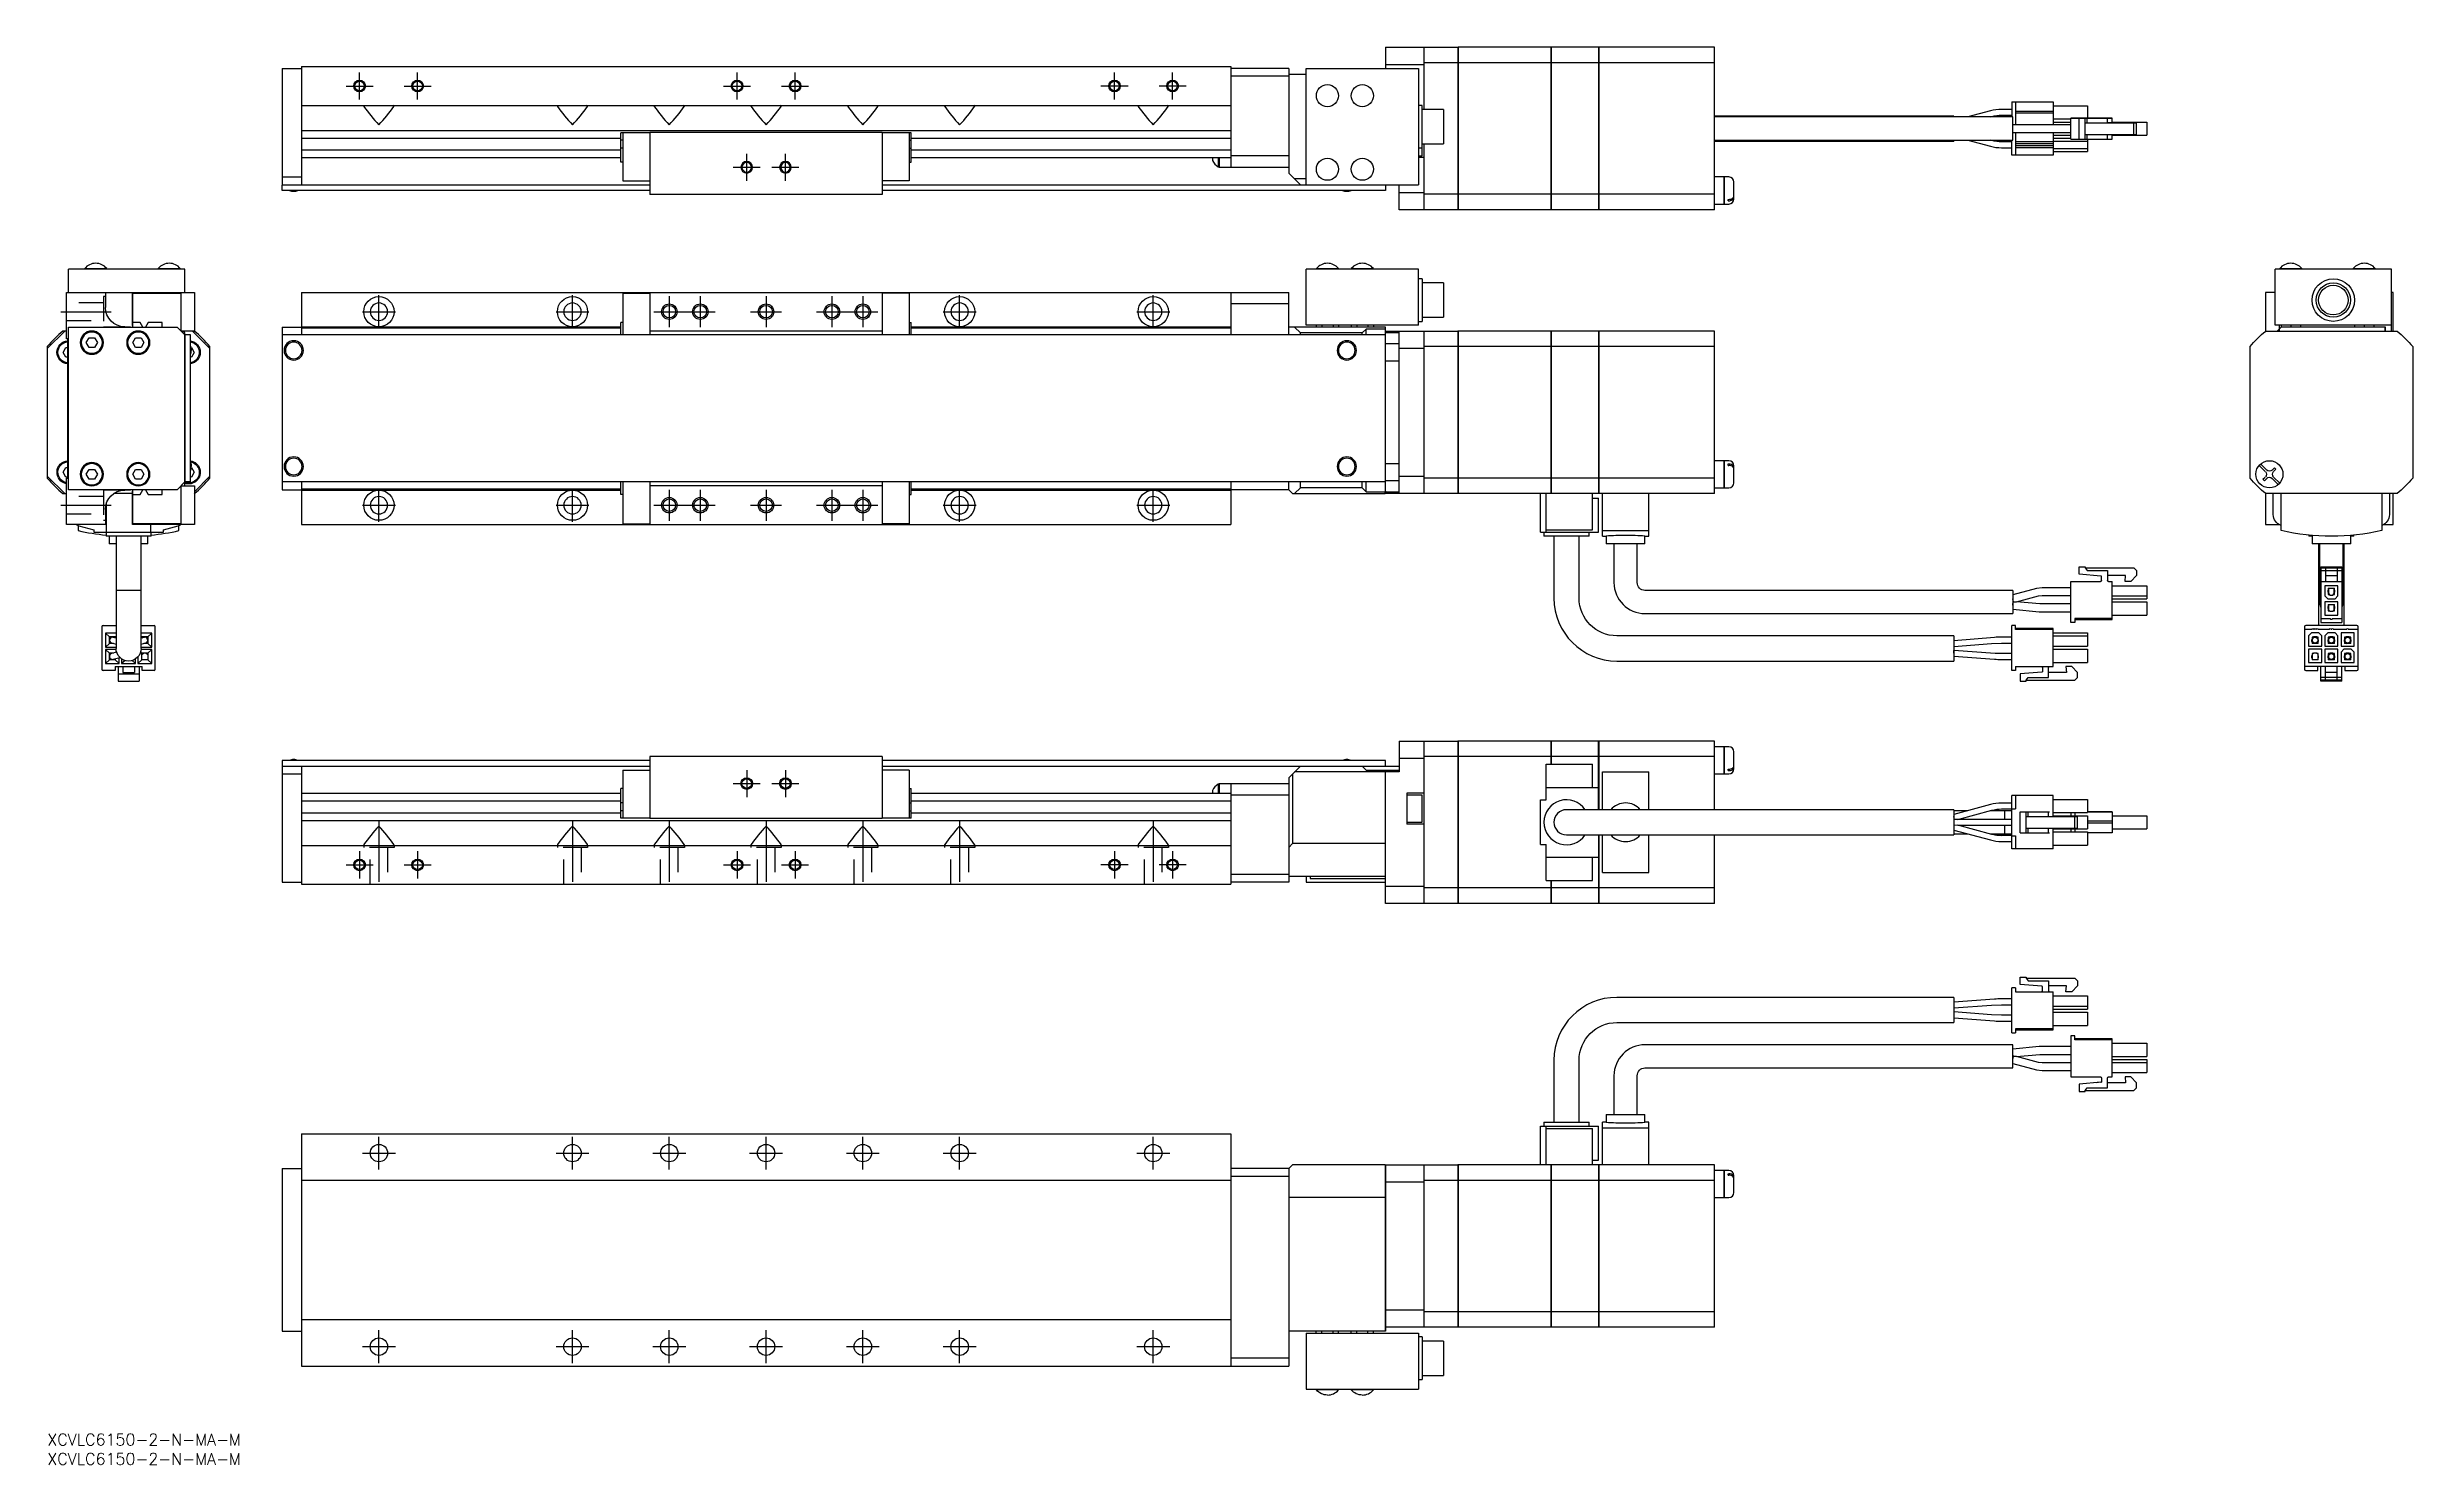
# Model space of a CAD drawing. Extents: x 0 to 611, y -8 to 358.
import ezdxf

# ---------------------------------------------------------------- set-up
doc = ezdxf.new("R2010")
doc.units = 0
doc.header["$LTSCALE"] = 0.5
doc.linetypes.add('CENTER', pattern=[50.8, 31.75, -6.35, 6.35, -6.35])
doc.linetypes.add('DASHED', pattern=[19.05, 12.7, -6.35])
for name, color, linetype in [('MSM_CENTER', 1, 'CENTER'), ('MSM_CONTINUOUS', 7, 'CONTINUOUS'), ('MSM_DASHED', 4, 'DASHED'), ('MSM_NARROW', 5, 'CONTINUOUS'), ('MSM_PART_NUMBER', 7, 'CONTINUOUS')]:
    doc.layers.add(name, color=color, linetype=linetype)
doc.styles.get("Standard").update_dxf_attribs({"font": 'txt.shx', "height": 3, "bigfont": 'bigfont.shx'})

msp = doc.modelspace()

# ---------------------------------------------------------------- texts
at = {"layer": 'MSM_PART_NUMBER'}
for p in [(0, -3), (0, -8)]:
    msp.add_text('XCVLC6150-2-N-MA-M', height=3, dxfattribs=at).set_placement(p)

# ---------------------------------------------------------------- linework, layer by layer
at = {"layer": 'MSM_CENTER'}
for p, q in [((80.65, 344.71), (80.65, 351.71)), ((95.65, 344.71), (95.65, 351.71)), ((178.15, 344.71), (178.15, 351.71)), ((193.15, 344.71), (193.15, 351.71)), ((275.65, 344.71), (275.65, 351.71)), ((290.65, 344.71), (290.65, 351.71)), ((77.15, 348.21), (84.15, 348.21)), ((92.15, 348.21), (99.15, 348.21)), ((174.65, 348.21), (181.65, 348.21)), ((189.65, 348.21), (196.65, 348.21)), ((279.15, 348.21), (272.15, 348.21)), ((294.15, 348.21), (287.15, 348.21)), ((180.65, 323.71), (180.65, 330.71)), ((190.65, 323.71), (190.65, 330.71)), ((177.15, 327.21), (184.15, 327.21)), ((187.15, 327.21), (194.15, 327.21)), ((85.65, 285.65), (85.65, 294.15)), ((135.65, 285.65), (135.65, 294.15)), ((160.65, 293.9), (160.65, 285.9)), ((168.65, 293.9), (168.65, 285.9)), ((185.65, 293.9), (185.65, 285.9)), ((202.65, 293.9), (202.65, 285.9)), ((210.65, 293.9), (210.65, 285.9)), ((235.65, 285.65), (235.65, 294.15)), ((285.65, 285.65), (285.65, 294.15)), ((3.5, 289.9), (16.5, 289.9)), ((81.4, 289.9), (89.9, 289.9)), ((131.4, 289.9), (139.9, 289.9)), ((156.65, 289.9), (172.65, 289.9)), ((181.65, 289.9), (189.65, 289.9)), ((198.65, 289.9), (214.65, 289.9)), ((231.4, 289.9), (239.9, 289.9)), ((281.4, 289.9), (289.9, 289.9)), ((3.5, 239.9), (16.5, 239.9)), ((81.4, 239.9), (89.9, 239.9)), ((85.65, 235.65), (85.65, 244.15)), ((131.4, 239.9), (139.9, 239.9)), ((135.65, 235.65), (135.65, 244.15)), ((156.65, 239.9), (172.65, 239.9)), ((160.65, 243.9), (160.65, 235.9)), ((168.65, 243.9), (168.65, 235.9)), ((181.65, 239.9), (189.65, 239.9)), ((185.65, 243.9), (185.65, 235.9)), ((198.65, 239.9), (214.65, 239.9)), ((202.65, 243.9), (202.65, 235.9)), ((210.65, 243.9), (210.65, 235.9)), ((231.4, 239.9), (239.9, 239.9)), ((235.65, 235.65), (235.65, 244.15)), ((281.4, 239.9), (289.9, 239.9)), ((285.65, 235.65), (285.65, 244.15)), ((180.65, 171.48), (180.65, 164.48)), ((190.65, 171.48), (190.65, 164.48)), ((177.15, 167.98), (184.15, 167.98)), ((187.15, 167.98), (194.15, 167.98)), ((85.65, 158.48), (85.65, 139.98)), ((135.65, 158.48), (135.65, 139.98)), ((160.65, 158.48), (160.65, 139.98)), ((185.65, 158.48), (185.65, 139.98)), ((210.65, 158.48), (210.65, 139.98)), ((235.65, 158.48), (235.65, 139.98)), ((285.65, 158.48), (285.65, 139.98)), ((77.15, 146.98), (84.15, 146.98)), ((80.65, 150.48), (80.65, 143.48)), ((92.15, 146.98), (99.15, 146.98)), ((95.65, 150.48), (95.65, 143.48)), ((174.65, 146.98), (181.65, 146.98)), ((178.15, 150.48), (178.15, 143.48)), ((189.65, 146.98), (196.65, 146.98)), ((193.15, 150.48), (193.15, 143.48)), ((279.15, 146.98), (272.15, 146.98)), ((275.65, 150.48), (275.65, 143.48)), ((294.15, 146.98), (287.15, 146.98)), ((290.65, 150.48), (290.65, 143.48)), ((85.65, 68.25), (85.65, 76.75)), ((135.65, 68.25), (135.65, 76.75)), ((160.65, 68.25), (160.65, 76.75)), ((185.65, 68.25), (185.65, 76.75)), ((210.65, 68.25), (210.65, 76.75)), ((235.65, 68.25), (235.65, 76.75)), ((285.65, 68.25), (285.65, 76.75)), ((81.4, 72.5), (89.9, 72.5)), ((131.4, 72.5), (139.9, 72.5)), ((156.4, 72.5), (164.9, 72.5)), ((181.4, 72.5), (189.9, 72.5)), ((206.4, 72.5), (214.9, 72.5)), ((231.4, 72.5), (239.9, 72.5)), ((281.4, 72.5), (289.9, 72.5)), ((85.65, 18.25), (85.65, 26.75)), ((135.65, 18.25), (135.65, 26.75)), ((160.65, 18.25), (160.65, 26.75)), ((185.65, 18.25), (185.65, 26.75)), ((210.65, 18.25), (210.65, 26.75)), ((235.65, 18.25), (235.65, 26.75)), ((285.65, 18.25), (285.65, 26.75)), ((81.4, 22.5), (89.9, 22.5)), ((131.4, 22.5), (139.9, 22.5)), ((156.4, 22.5), (164.9, 22.5)), ((181.4, 22.5), (189.9, 22.5)), ((206.4, 22.5), (214.9, 22.5)), ((231.4, 22.5), (239.9, 22.5)), ((281.4, 22.5), (289.9, 22.5))]:
    msp.add_line(p, q, dxfattribs=at)
at = {"layer": 'MSM_CONTINUOUS'}
for p, q in [((345.65, 358.21), (345.65, 352.71)), ((345.65, 358.21), (364.35, 358.21)), ((355.65, 342.14), (355.65, 358.21)), ((364.35, 358.21), (364.35, 316.21)), ((364.4, 358.16), (364.35, 358.16)), ((364.4, 358.21), (364.4, 316.21)), ((388.35, 358.21), (364.4, 358.21)), ((388.35, 358.21), (388.35, 316.21)), ((388.4, 358.16), (388.35, 358.16)), ((388.4, 358.21), (388.4, 316.21)), ((400.65, 358.21), (388.4, 358.21)), ((400.65, 358.21), (400.65, 316.21)), ((400.7, 358.16), (400.65, 358.16)), ((400.7, 358.21), (400.7, 316.21)), ((430.65, 358.21), (400.7, 358.21)), ((430.65, 316.21), (430.65, 358.21)), ((60.65, 352.71), (60.65, 322.71)), ((60.65, 352.71), (65.65, 352.71)), ((65.65, 353.21), (305.65, 353.21)), ((65.65, 353.21), (65.65, 322.71)), ((305.65, 353.21), (305.65, 327.21)), ((320.65, 352.71), (305.65, 352.71)), ((320.65, 350.71), (305.65, 350.71)), ((320.65, 352.71), (320.65, 325.71)), ((325.15, 351.21), (320.65, 351.21)), ((325.15, 322.71), (325.15, 352.71)), ((325.15, 352.71), (354.15, 352.71)), ((355.65, 353.71), (345.65, 353.71)), ((354.15, 352.71), (354.15, 322.71)), ((364.35, 354.18), (355.65, 354.18)), ((364.4, 353.93), (364.35, 353.93)), ((388.35, 354.18), (364.4, 354.18)), ((388.4, 353.93), (388.35, 353.93)), ((400.65, 354.18), (388.4, 354.18)), ((400.7, 353.93), (400.65, 353.93)), ((430.65, 354.18), (400.7, 354.18)), ((65.65, 343.21), (305.65, 343.21)), ((81.75, 343.09), (81.91, 343.21)), ((89.55, 343.09), (89.39, 343.21)), ((131.75, 343.09), (131.91, 343.21)), ((139.55, 343.09), (139.39, 343.21)), ((156.75, 343.09), (156.91, 343.21)), ((164.55, 343.09), (164.39, 343.21)), ((181.75, 343.09), (181.91, 343.21)), ((189.55, 343.09), (189.39, 343.21)), ((206.75, 343.09), (206.91, 343.21)), ((214.55, 343.09), (214.39, 343.21)), ((231.75, 343.09), (231.91, 343.21)), ((239.55, 343.09), (239.39, 343.21)), ((281.75, 343.09), (281.91, 343.21)), ((289.55, 343.09), (289.39, 343.21)), ((355.15, 343.21), (354.15, 343.21)), ((355.15, 330.21), (355.15, 343.21)), ((360.65, 342.14), (355.15, 342.14)), ((360.65, 342.14), (360.65, 333.29)), ((507.4, 342.16), (504.76, 342.16)), ((507.4, 344.11), (518.1, 344.11)), ((507.4, 344.11), (507.4, 340.21)), ((508.4, 344.11), (508.4, 338.21)), ((518.1, 344.11), (518.1, 338.21)), ((518.1, 343.11), (527, 343.11)), ((527, 343.11), (527, 339.91)), ((65.65, 336.71), (305.65, 336.71)), ((148.15, 328.51), (148.15, 336.11)), ((155.65, 336.11), (148.15, 336.11)), ((148.65, 336.11), (148.65, 323.71)), ((215.65, 336.21), (155.65, 336.21)), ((155.65, 336.21), (155.65, 320.21)), ((215.65, 336.21), (215.65, 320.21)), ((223.15, 336.11), (215.65, 336.11)), ((222.65, 336.11), (222.65, 323.71)), ((223.15, 328.51), (223.15, 336.11)), ((492.4, 340.46), (430.65, 340.46)), ((507.65, 340.21), (430.65, 340.21)), ((491.4, 340.46), (491.4, 340.21)), ((492.4, 340.46), (492.4, 340.21)), ((501.89, 341.78), (496.03, 340.21)), ((501.82, 340.21), (502.28, 340.33)), ((504.76, 340.66), (507.4, 340.66)), ((507.65, 334.21), (507.65, 340.21)), ((514.55, 338.21), (507.65, 338.21)), ((514.03, 338.21), (507.65, 338.21)), ((507.65, 336.21), (514.03, 336.21)), ((518.1, 341.66), (508.4, 341.66)), ((518.1, 341.16), (508.4, 341.16)), ((508.4, 336.21), (508.4, 330.31)), ((515.29, 338.21), (514.03, 338.21)), ((514.03, 336.21), (515.29, 336.21)), ((514.74, 338.21), (514.55, 338.21)), ((522.65, 338.21), (514.74, 338.21)), ((522.65, 338.21), (515.29, 338.21)), ((515.29, 336.21), (522.65, 336.21)), ((518.1, 339.71), (522.65, 339.71)), ((518.1, 338.91), (522.65, 338.91)), ((518.1, 336.21), (518.1, 330.31)), ((522.65, 339.91), (530.3, 339.91)), ((522.65, 339.91), (522.65, 339.91)), ((523.65, 339.91), (522.65, 339.91)), ((522.65, 334.51), (522.65, 339.91)), ((533.35, 339.91), (523.65, 339.91)), ((524.85, 339.91), (526.35, 339.91)), ((530.42, 339.91), (524.85, 339.91)), ((524.85, 334.51), (524.85, 339.91)), ((526.35, 339.91), (526.85, 339.91)), ((526.35, 334.51), (526.35, 339.91)), ((526.35, 338.71), (538.95, 338.71)), ((526.85, 339.91), (532.1, 339.91)), ((526.85, 338.71), (526.85, 339.91)), ((530.3, 339.91), (530.6, 339.91)), ((530.6, 339.91), (530.42, 339.91)), ((532.1, 339.91), (532.4, 339.91)), ((532.1, 338.71), (532.1, 339.91)), ((532.4, 338.71), (532.1, 338.71)), ((536.78, 338.71), (532.1, 338.71)), ((532.4, 339.91), (533.35, 339.91)), ((533.35, 339.91), (533.35, 339.91)), ((533.35, 338.71), (533.35, 339.91)), ((533.35, 338.91), (542.25, 338.91)), ((533.35, 338.91), (542.25, 338.91)), ((533.35, 338.91), (542.25, 338.91)), ((536.65, 338.71), (536.78, 338.71)), ((538.15, 338.71), (536.78, 338.71)), ((539.65, 338.71), (538.15, 338.71)), ((538.95, 335.71), (538.95, 338.71)), ((538.95, 338.71), (539.65, 338.71)), ((539.65, 335.71), (539.65, 338.71)), ((542.25, 338.91), (542.25, 335.51)), ((65.65, 334.75), (148.15, 334.75)), ((65.65, 331.68), (148.15, 331.68)), ((148.65, 334.24), (148.15, 334.24)), ((148.65, 332.19), (148.15, 332.19)), ((222.65, 334.24), (223.15, 334.24)), ((222.65, 332.19), (223.15, 332.19)), ((223.15, 334.75), (305.65, 334.75)), ((223.15, 331.68), (305.65, 331.68)), ((320.65, 330.21), (305.65, 330.21)), ((354.15, 332.21), (355.15, 332.21)), ((354.15, 330.21), (355.15, 330.21)), ((355.15, 333.29), (360.65, 333.29)), ((355.65, 316.21), (355.65, 333.29)), ((430.65, 334.21), (507.65, 334.21)), ((430.65, 333.96), (492.4, 333.96)), ((491.4, 334.21), (491.4, 333.96)), ((492.4, 334.21), (492.4, 333.96)), ((496.03, 334.21), (501.88, 332.64)), ((502.27, 334.09), (501.82, 334.21)), ((507.4, 333.76), (504.77, 333.76)), ((504.77, 332.26), (507.4, 332.26)), ((507.4, 330.31), (507.4, 334.21)), ((518.1, 330.31), (507.4, 330.31)), ((518.1, 333.81), (508.4, 333.81)), ((518.1, 333.31), (508.4, 333.31)), ((518.1, 333.26), (508.4, 333.26)), ((518.1, 332.76), (508.4, 332.76)), ((518.1, 332.71), (508.4, 332.71)), ((518.1, 332.21), (508.4, 332.21)), ((518.1, 335.51), (522.65, 335.51)), ((518.1, 334.71), (522.65, 334.71)), ((518.1, 333.96), (527, 333.96)), ((518.1, 332.06), (527, 332.06)), ((518.1, 331.31), (527, 331.31)), ((522.65, 334.51), (524.85, 334.51)), ((524.85, 334.51), (526.35, 334.51)), ((526.35, 335.71), (538.95, 335.71)), ((526.35, 334.51), (526.85, 334.51)), ((526.85, 334.51), (526.85, 335.71)), ((526.85, 334.51), (532.1, 334.51)), ((527, 334.51), (527, 331.31)), ((532.1, 334.51), (532.1, 335.71)), ((532.1, 334.51), (532.4, 334.51)), ((532.4, 334.51), (533.35, 334.51)), ((533.35, 334.51), (533.35, 335.71)), ((533.35, 335.51), (542.25, 335.51)), ((538.95, 335.71), (539.65, 335.71)), ((60.65, 324.71), (65.65, 324.71)), ((65.65, 329.71), (148.15, 329.71)), ((148.65, 328.51), (148.15, 328.51)), ((222.65, 328.51), (223.15, 328.51)), ((223.15, 329.71), (305.65, 329.71)), ((301, 329.71), (301, 329)), ((302.45, 329.71), (302.45, 327.35)), ((302.45, 327.35), (302.65, 327.35)), ((302.65, 329.71), (302.65, 327.21)), ((302.65, 327.21), (320.65, 327.21)), ((323.65, 322.71), (320.65, 325.71)), ((325.15, 324.21), (322.15, 324.21)), ((355.65, 329.71), (354.15, 329.71)), ((433.15, 324.71), (430.65, 324.71)), ((433.15, 317.71), (433.15, 324.71)), ((433.2, 324.66), (433.15, 324.66)), ((433.2, 317.71), (433.2, 324.71)), ((434.35, 324.71), (433.2, 324.71)), ((60.65, 322.71), (155.65, 322.71)), ((60.65, 322.61), (60.75, 322.71)), ((60.65, 321.21), (60.65, 322.61)), ((155.65, 321.21), (60.65, 321.21)), ((148.65, 323.71), (155.65, 323.71)), ((215.65, 320.21), (155.65, 320.21)), ((222.65, 323.71), (215.65, 323.71)), ((215.65, 322.71), (354.15, 322.71)), ((345.65, 321.21), (215.65, 321.21)), ((345.55, 322.71), (345.65, 322.61)), ((345.65, 322.61), (345.65, 321.21)), ((349.15, 316.21), (349.15, 322.71)), ((349.15, 320.71), (355.65, 320.71)), ((364.35, 320.24), (355.65, 320.24)), ((364.4, 320.5), (364.35, 320.5)), ((388.35, 320.24), (364.4, 320.24)), ((388.4, 320.5), (388.35, 320.5)), ((400.65, 320.24), (388.4, 320.24)), ((400.7, 320.5), (400.65, 320.5)), ((430.65, 320.24), (400.7, 320.24)), ((430.65, 317.71), (433.15, 317.71)), ((433.15, 317.76), (433.2, 317.76)), ((433.2, 317.71), (434.35, 317.71)), ((434.15, 318.92), (434.35, 318.92)), ((434.15, 318.57), (434.15, 318.92)), ((434.15, 318.57), (434.35, 318.57)), ((435.65, 319.01), (435.65, 323.41)), ((364.35, 316.21), (349.15, 316.21)), ((364.4, 316.26), (364.35, 316.26)), ((388.35, 316.21), (364.4, 316.21)), ((388.4, 316.26), (388.35, 316.26)), ((400.65, 316.21), (388.4, 316.21)), ((400.7, 316.26), (400.65, 316.26)), ((430.65, 316.21), (400.7, 316.21)), ((5.5, 294.9), (5.5, 300.9)), ((35.5, 300.9), (5.5, 300.9)), ((9.65, 301.06), (15.35, 301.06)), ((9.65, 301.06), (9.65, 300.9)), ((15.35, 300.9), (15.35, 301.06)), ((28.65, 301.06), (34.35, 301.06)), ((28.65, 301.06), (28.65, 300.9)), ((34.35, 300.9), (34.35, 301.06)), ((35.5, 294.9), (35.5, 300.9)), ((325.15, 286.4), (325.15, 300.9)), ((354.15, 300.9), (325.15, 300.9)), ((327.8, 301.06), (333.5, 301.06)), ((327.8, 301.06), (327.8, 300.9)), ((333.5, 300.9), (333.5, 301.06)), ((336.8, 301.06), (342.5, 301.06)), ((336.8, 301.06), (336.8, 300.9)), ((342.5, 300.9), (342.5, 301.06)), ((354.15, 286.4), (354.15, 300.9)), ((575.45, 286.4), (575.45, 300.9)), ((605.45, 300.9), (575.45, 300.9)), ((576.6, 301.06), (582.3, 301.06)), ((576.6, 301.06), (576.6, 300.9)), ((582.3, 300.9), (582.3, 301.06)), ((595.6, 301.06), (601.3, 301.06)), ((595.6, 301.06), (595.6, 300.9)), ((601.3, 300.9), (601.3, 301.06)), ((605.45, 284.9), (605.45, 300.9)), ((5, 294.9), (38, 294.9)), ((5, 282.9), (5, 294.9)), ((15, 294.9), (15, 291)), ((22, 286.3), (22, 294.9)), ((22.1, 285.9), (22.1, 294.7)), ((22.1, 294.7), (34.5, 294.7)), ((34.5, 294.7), (34.5, 284.9)), ((38, 294.9), (38, 284.9)), ((65.65, 294.9), (65.65, 283.9)), ((65.65, 294.9), (320.65, 294.9)), ((148.65, 294.7), (155.65, 294.7)), ((148.65, 294.7), (148.65, 283.9)), ((155.65, 294.9), (155.65, 283.9)), ((215.65, 294.9), (215.65, 283.9)), ((222.65, 294.7), (215.65, 294.7)), ((222.65, 294.7), (222.65, 283.9)), ((305.65, 294.9), (305.65, 283.9)), ((320.65, 283.9), (320.65, 294.9)), ((355.15, 298.4), (354.15, 298.4)), ((355.15, 298.4), (355.15, 287.4)), ((360.65, 297.33), (355.15, 297.33)), ((360.65, 297.33), (360.65, 288.48)), ((575.45, 294.9), (572.95, 294.9)), ((572.95, 294.9), (572.95, 284.9)), ((605.95, 294.9), (605.45, 294.9)), ((605.95, 284.9), (605.95, 294.9)), ((320.65, 291.9), (305.65, 291.9)), ((354.15, 287.4), (355.15, 287.4)), ((355.15, 288.48), (360.65, 288.48)), ((4.5, 284.9), (0, 280.4)), ((5, 284.9), (4.03, 284.9)), ((5.3, 282.9), (5, 282.9)), ((5.3, 246.9), (5.3, 282.9)), ((5.5, 285.9), (33.5, 285.9)), ((5.5, 243.9), (5.5, 285.9)), ((10.06, 281.9), (10.78, 283.15)), ((10.78, 280.65), (10.06, 281.9)), ((10.78, 283.15), (12.22, 283.15)), ((12.22, 283.15), (12.94, 281.9)), ((12.94, 281.9), (12.22, 280.65)), ((20, 286), (21.5, 286)), ((21.5, 286), (21.5, 285.9)), ((22.1, 286.3), (22, 286.3)), ((22.06, 281.9), (22.78, 283.15)), ((22.78, 280.65), (22.06, 281.9)), ((23.97, 287.1), (22.1, 287.1)), ((22.78, 283.15), (24.22, 283.15)), ((24.66, 285.91), (23.97, 287.1)), ((24.22, 283.15), (24.94, 281.9)), ((24.94, 281.9), (24.22, 280.65)), ((26.02, 287.1), (25.34, 285.91)), ((29.7, 287.1), (26.02, 287.1)), ((29.7, 285.9), (29.7, 287.1)), ((33.5, 285.9), (35.5, 283.9)), ((34.7, 284.9), (34.7, 284.7)), ((38, 284.9), (34.7, 284.9)), ((35.5, 284.4), (35, 284.9)), ((35.5, 244.9), (35.5, 284.4)), ((37, 283.9), (35.5, 283.9)), ((35.6, 245.9), (35.6, 283.9)), ((37, 245.9), (37, 283.9)), ((42, 280.4), (37.5, 284.9)), ((60.65, 285.9), (60.65, 243.9)), ((60.65, 285.9), (65.65, 285.9)), ((345.65, 283.9), (60.65, 283.9)), ((65.65, 286), (148.15, 286)), ((65.65, 285.7), (148.15, 285.7)), ((148.65, 287.1), (148.15, 287.1)), ((148.15, 283.9), (148.15, 287.1)), ((215.65, 284.9), (155.65, 284.9)), ((222.65, 287.1), (223.15, 287.1)), ((223.15, 283.9), (223.15, 287.1)), ((223.15, 286), (305.65, 286)), ((223.15, 285.7), (305.65, 285.7)), ((345.65, 285.9), (320.65, 285.9)), ((323.65, 284.4), (322.15, 285.9)), ((339.65, 284.4), (323.65, 284.4)), ((323.65, 283.9), (323.65, 284.4)), ((354.15, 286.4), (325.15, 286.4)), ((327.76, 286.4), (327.76, 285.9)), ((329.2, 286.4), (329.2, 285.9)), ((332.09, 286.4), (332.09, 285.9)), ((333.53, 286.4), (333.53, 285.9)), ((336.76, 286.4), (336.76, 285.9)), ((338.2, 286.4), (338.2, 285.9)), ((340.65, 285.4), (339.65, 284.4)), ((339.65, 283.9), (339.65, 284.4)), ((340.65, 283.9), (340.65, 285.4)), ((345.65, 285.4), (340.65, 285.4)), ((341.09, 286.4), (341.09, 285.9)), ((342.53, 286.4), (342.53, 285.9)), ((345.65, 242.9), (345.65, 285.9)), ((345.65, 284.9), (364.35, 284.9)), ((349.15, 284.4), (345.65, 284.4)), ((345.65, 281.64), (349.15, 281.64)), ((349.15, 242.9), (349.15, 284.9)), ((355.65, 242.9), (355.65, 284.9)), ((364.35, 284.9), (364.35, 242.9)), ((364.4, 284.85), (364.35, 284.85)), ((364.4, 284.9), (364.4, 242.9)), ((388.35, 284.9), (364.4, 284.9)), ((388.35, 284.9), (388.35, 242.9)), ((388.4, 284.85), (388.35, 284.85)), ((388.4, 284.9), (388.4, 242.9)), ((400.65, 284.9), (388.4, 284.9)), ((400.65, 284.9), (400.65, 242.9)), ((400.7, 284.85), (400.65, 284.85)), ((400.7, 284.9), (400.7, 242.9)), ((430.65, 284.9), (400.7, 284.9)), ((430.65, 242.9), (430.65, 284.9)), ((572.98, 284.9), (606.92, 284.9)), ((605.45, 286.4), (575.45, 286.4)), ((576.95, 285.9), (575.95, 284.9)), ((576.45, 286.4), (576.45, 284.9)), ((576.95, 286.4), (576.95, 285.9)), ((603.95, 285.9), (576.95, 285.9)), ((579.45, 286.4), (579.45, 285.9)), ((581.95, 286.4), (581.95, 285.9)), ((595.95, 286.4), (595.95, 285.9)), ((598.45, 286.4), (598.45, 285.9)), ((600.95, 286.4), (600.95, 285.9)), ((603.85, 284.9), (603.85, 285.9)), ((603.95, 284.9), (603.95, 285.9)), ((0, 280.87), (0, 246.93)), ((4.06, 279.4), (4.78, 280.65)), ((4.78, 278.15), (4.06, 279.4)), ((4.78, 280.65), (5.3, 280.65)), ((5.3, 278.15), (4.78, 278.15)), ((12.22, 280.65), (10.78, 280.65)), ((24.22, 280.65), (22.78, 280.65)), ((37.22, 278.15), (37, 278.15)), ((37.11, 280.65), (37.22, 280.65)), ((37.22, 280.65), (37.94, 279.4)), ((37.94, 279.4), (37.22, 278.15)), ((42, 246.93), (42, 280.87)), ((349.15, 277.16), (345.65, 277.16)), ((355.65, 280.4), (349.15, 280.4)), ((364.35, 280.87), (355.65, 280.87)), ((364.4, 280.61), (364.35, 280.61)), ((388.35, 280.87), (364.4, 280.87)), ((388.4, 280.61), (388.35, 280.61)), ((400.65, 280.87), (388.4, 280.87)), ((400.7, 280.61), (400.65, 280.61)), ((430.65, 280.87), (400.7, 280.87)), ((568.95, 246.93), (568.95, 280.87)), ((610.95, 280.87), (610.95, 246.93)), ((345.65, 250.64), (349.15, 250.64)), ((433.15, 251.4), (430.65, 251.4)), ((433.15, 244.4), (433.15, 251.4)), ((433.2, 251.35), (433.15, 251.35)), ((433.2, 244.4), (433.2, 251.4)), ((434.35, 251.4), (433.2, 251.4)), ((434.15, 250.55), (434.35, 250.55)), ((434.15, 250.19), (434.15, 250.55)), ((571.66, 250.55), (573.25, 248.96)), ((0, 247.4), (4.5, 242.9)), ((4.06, 248.4), (4.78, 249.65)), ((4.78, 247.15), (4.06, 248.4)), ((4.78, 249.65), (5.3, 249.65)), ((5.3, 247.15), (4.78, 247.15)), ((5, 234.9), (5, 246.9)), ((5, 246.9), (5.3, 246.9)), ((10.06, 247.9), (10.78, 249.15)), ((10.78, 246.65), (10.06, 247.9)), ((10.78, 249.15), (12.22, 249.15)), ((12.22, 246.65), (10.78, 246.65)), ((12.22, 249.15), (12.94, 247.9)), ((12.94, 247.9), (12.22, 246.65)), ((22.06, 247.9), (22.78, 249.15)), ((22.78, 246.65), (22.06, 247.9)), ((22.78, 249.15), (24.22, 249.15)), ((24.22, 246.65), (22.78, 246.65)), ((24.22, 249.15), (24.94, 247.9)), ((24.94, 247.9), (24.22, 246.65)), ((35.5, 245.9), (33.5, 243.9)), ((34.5, 244.9), (34.5, 235.1)), ((34.7, 245.1), (34.7, 244.9)), ((34.7, 244.9), (38, 244.9)), ((37, 245.9), (35.5, 245.9)), ((37.22, 247.15), (37, 247.15)), ((37.19, 249.65), (37.22, 249.65)), ((37.22, 249.65), (37.94, 248.4)), ((37.94, 248.4), (37.22, 247.15)), ((38, 243.4), (42, 247.4)), ((38, 244.9), (38, 234.9)), ((345.65, 245.9), (60.65, 245.9)), ((65.65, 245.9), (65.65, 234.9)), ((148.15, 242.7), (148.15, 245.9)), ((148.65, 245.9), (148.65, 235.1)), ((155.65, 245.9), (155.65, 234.9)), ((215.65, 244.9), (155.65, 244.9)), ((215.65, 245.9), (215.65, 234.9)), ((222.65, 245.9), (222.65, 235.1)), ((223.15, 242.7), (223.15, 245.9)), ((305.65, 245.9), (305.65, 234.9)), ((320.65, 243.9), (320.65, 245.9)), ((322.15, 242.9), (323.65, 244.4)), ((323.65, 244.4), (323.65, 245.9)), ((339.65, 244.4), (323.65, 244.4)), ((339.65, 244.4), (339.65, 245.9)), ((339.65, 244.4), (340.65, 243.4)), ((340.65, 243.4), (340.65, 245.9)), ((349.15, 246.16), (345.65, 246.16)), ((349.15, 247.4), (355.65, 247.4)), ((364.35, 246.93), (355.65, 246.93)), ((364.4, 247.19), (364.35, 247.19)), ((388.35, 246.93), (364.4, 246.93)), ((388.4, 247.19), (388.35, 247.19)), ((400.65, 246.93), (388.4, 246.93)), ((400.7, 247.19), (400.65, 247.19)), ((430.65, 246.93), (400.7, 246.93)), ((430.65, 244.4), (433.15, 244.4)), ((433.15, 244.45), (433.2, 244.45)), ((433.2, 244.4), (434.35, 244.4)), ((434.15, 250.19), (434.35, 250.19)), ((435.65, 245.7), (435.65, 250.1)), ((572.89, 248.61), (571.31, 250.19)), ((572.29, 246.59), (572.89, 247.19)), ((572.65, 246.24), (572.29, 246.59)), ((573.25, 246.84), (572.65, 246.24)), ((574.66, 248.96), (575.26, 249.56)), ((576.25, 245.25), (574.66, 246.84)), ((575.62, 249.21), (575.01, 248.61)), ((575.01, 247.19), (576.6, 245.61)), ((575.26, 249.56), (575.62, 249.21)), ((4.03, 242.9), (5, 242.9)), ((33.5, 243.9), (5.5, 243.9)), ((15, 238.8), (15, 234.9)), ((15.22, 240.25), (15.22, 232.9)), ((22, 242.9), (17.14, 242.9)), ((17.14, 242.9), (17.14, 242.9)), ((21.5, 243.8), (20, 243.8)), ((21.5, 243.9), (21.5, 243.8)), ((22, 243.5), (22.1, 243.5)), ((22, 234.9), (22, 243.5)), ((22.1, 235.1), (22.1, 243.9)), ((22.1, 242.7), (23.97, 242.7)), ((23.97, 242.7), (24.66, 243.89)), ((25.34, 243.89), (26.02, 242.7)), ((26.02, 242.7), (29.7, 242.7)), ((29.7, 242.7), (29.7, 243.9)), ((60.65, 243.9), (65.65, 243.9)), ((65.65, 244.1), (148.15, 244.1)), ((65.65, 243.8), (148.15, 243.8)), ((148.65, 242.7), (148.15, 242.7)), ((222.65, 242.7), (223.15, 242.7)), ((223.15, 244.1), (305.65, 244.1)), ((223.15, 243.8), (305.65, 243.8)), ((320.65, 243.9), (305.65, 243.9)), ((320.65, 243.9), (321.65, 242.9)), ((321.65, 242.9), (345.55, 242.9)), ((340.65, 243.4), (345.56, 243.4)), ((345.65, 243), (345.55, 242.9)), ((345.65, 243.53), (345.56, 243.4)), ((345.56, 242.91), (345.56, 243.4)), ((345.65, 243.4), (349.15, 243.4)), ((364.35, 242.9), (345.65, 242.9)), ((364.4, 242.95), (364.35, 242.95)), ((400.65, 242.9), (364.4, 242.9)), ((385.65, 232.9), (385.65, 242.9)), ((387.15, 232.9), (387.15, 242.9)), ((388.4, 242.95), (388.35, 242.95)), ((399.15, 233.5), (399.15, 242.9)), ((399.15, 241.7), (400.65, 241.7)), ((400.7, 242.95), (400.65, 242.95)), ((400.65, 232.9), (400.65, 241.7)), ((430.65, 242.9), (400.7, 242.9)), ((401.65, 231.9), (401.65, 242.9)), ((413.65, 231.9), (413.65, 242.9)), ((572.95, 242.92), (572.95, 234.9)), ((606.92, 242.9), (572.98, 242.9)), ((574.95, 237.48), (574.95, 242.9)), ((576.95, 233.33), (576.95, 242.9)), ((602.95, 242.9), (602.95, 233.33)), ((604.95, 242.9), (604.95, 237.48)), ((605.95, 234.9), (605.95, 242.9)), ((15, 234.9), (5, 234.9)), ((8, 234.65), (8, 233.33)), ((8.17, 234.6), (12, 233.5)), ((12, 233.5), (12, 232.9)), ((12, 232.9), (30, 232.9)), ((15.18, 232.9), (15.18, 231.9)), ((38, 234.9), (22, 234.9)), ((34.5, 235.1), (22.1, 235.1)), ((26.78, 232.9), (26.78, 234.9)), ((26.82, 231.9), (26.82, 232.9)), ((30, 233.5), (33.83, 234.6)), ((30, 232.9), (30, 233.5)), ((34, 233.33), (34, 234.65)), ((65.65, 234.9), (305.65, 234.9)), ((148.65, 235.1), (155.65, 235.1)), ((222.65, 235.1), (215.65, 235.1)), ((385.65, 232.9), (400.65, 232.9)), ((386.58, 232.9), (386.58, 231.9)), ((387.15, 233.5), (399.15, 233.5)), ((398.22, 231.9), (398.22, 232.9)), ((401.65, 233.33), (413.65, 233.33)), ((572.95, 234.9), (576.42, 234.9)), ((584.13, 232.19), (584.13, 231.9)), ((595.77, 231.9), (595.77, 232.19)), ((603.48, 234.9), (605.95, 234.9)), ((26.82, 231.9), (15.18, 231.9)), ((16, 231.9), (16, 229.9)), ((17.75, 229.9), (16, 229.9)), ((17.75, 231.9), (17.75, 202.9)), ((24.25, 202.9), (24.25, 231.9)), ((26, 229.9), (24.25, 229.9)), ((26, 229.9), (26, 231.9)), ((398.22, 231.9), (386.58, 231.9)), ((389.15, 231.9), (389.15, 215.9)), ((395.65, 215.9), (395.65, 231.9)), ((401.65, 231.9), (402.65, 231.9)), ((402.65, 231.9), (402.65, 229.9)), ((412.65, 229.9), (402.65, 229.9)), ((404.65, 229.9), (404.65, 219.9)), ((410.65, 219.9), (410.65, 229.9)), ((412.65, 231.9), (413.65, 231.9)), ((412.65, 229.9), (412.65, 231.9)), ((584.95, 231.9), (584.13, 231.9)), ((584.95, 232.11), (584.95, 229.9)), ((594.95, 229.9), (584.95, 229.9)), ((586.7, 208.8), (586.7, 229.9)), ((586.95, 214.9), (586.95, 229.9)), ((592.95, 229.9), (592.95, 214.9)), ((593.2, 229.9), (593.2, 208.8)), ((594.95, 229.9), (594.95, 232.11)), ((595.77, 231.9), (594.95, 231.9)), ((522.65, 220.2), (530.3, 220.2)), ((522.65, 220.2), (530.3, 220.2)), ((522.65, 209.6), (522.65, 220.2)), ((524.85, 224), (526.35, 224)), ((524.85, 222.09), (524.85, 224)), ((524.85, 224), (526.35, 224)), ((530.42, 221.6), (524.85, 222.09)), ((526.35, 224), (526.35, 223.7)), ((526.35, 223.7), (538.95, 223.7)), ((526.35, 223.7), (538.95, 223.7)), ((526.35, 223.7), (526.85, 223)), ((526.85, 223), (532.1, 223)), ((530.3, 220.2), (530.3, 220.2)), ((530.6, 220.5), (530.6, 221.4)), ((532.1, 223), (532.1, 220.5)), ((536.78, 221.7), (532.1, 221.7)), ((532.4, 220.2), (532.39, 220.2)), ((532.4, 220.2), (533.35, 220.2)), ((532.4, 220.2), (533.35, 220.2)), ((533.35, 210.35), (533.35, 220.2)), ((536.65, 220.2), (536.78, 221.7)), ((536.65, 220.2), (536.78, 221.7)), ((538.15, 220.2), (536.65, 220.2)), ((539.65, 221.7), (538.15, 220.2)), ((538.95, 223.7), (539.65, 223)), ((538.95, 223.7), (539.65, 223)), ((539.65, 223), (539.65, 221.7)), ((587.25, 224), (587.25, 209.6)), ((587.25, 224), (592.65, 224)), ((587.25, 223.7), (592.65, 223.7)), ((587.25, 223), (592.65, 223)), ((587.25, 220.2), (592.65, 220.2)), ((588.45, 223.7), (588.45, 220.2)), ((588.45, 221.7), (591.45, 221.7)), ((591.45, 223.7), (591.45, 220.2)), ((592.65, 224), (592.65, 209.6)), ((24.25, 217.9), (17.75, 217.9)), ((507.65, 217.9), (412.65, 217.9)), ((513.78, 218.38), (507.65, 216.78)), ((507.65, 217.9), (507.65, 211.9)), ((507.87, 214.91), (507.65, 215.75)), ((507.87, 214.91), (507.65, 215.75)), ((507.65, 214.05), (507.74, 215.05)), ((507.83, 215.04), (507.74, 215.05)), ((507.87, 214.91), (508.59, 214.96)), ((508.59, 214.96), (514.28, 216.45)), ((514.65, 214.38), (508.59, 214.96)), ((515.29, 218.58), (513.78, 218.38)), ((514.28, 216.45), (515.29, 216.58)), ((514.74, 214.38), (514.65, 214.38)), ((522.65, 214.38), (514.74, 214.38)), ((522.65, 218.58), (515.29, 218.58)), ((515.29, 216.58), (522.65, 216.58)), ((533.35, 219.1), (542.25, 219.1)), ((533.35, 219.1), (542.25, 219.1)), ((533.35, 216.45), (542.25, 216.45)), ((533.35, 215.7), (542.25, 215.7)), ((533.35, 214.9), (542.25, 214.9)), ((533.35, 214.9), (542.25, 214.9)), ((542.25, 219.1), (542.25, 215.7)), ((542.25, 214.9), (542.25, 211.5)), ((586.95, 217.9), (586.7, 217.9)), ((587.25, 219.9), (586.95, 219.9)), ((588.25, 219.1), (588.25, 216.45)), ((591.65, 219.1), (588.25, 219.1)), ((588.25, 216.45), (589, 215.7)), ((588.25, 214.9), (588.25, 211.5)), ((591.65, 214.9), (588.25, 214.9)), ((589, 215.7), (590.9, 215.7)), ((589.2, 217.95), (589.05, 217.95)), ((589.05, 217.95), (589.05, 217.45)), ((589.05, 217.45), (589.2, 217.45)), ((589.15, 218.45), (590.75, 218.45)), ((589.15, 218.45), (589.15, 217.95)), ((589.15, 217.45), (589.15, 216.8)), ((589.15, 216.8), (589.48, 216.8)), ((589.15, 214.25), (590.75, 214.25)), ((589.15, 214.25), (589.15, 213.75)), ((589.2, 218.45), (589.2, 217.08)), ((589.2, 217.08), (589.58, 216.7)), ((589.2, 214.25), (589.2, 212.88)), ((589.58, 216.7), (590.33, 216.7)), ((590.33, 216.7), (590.7, 217.08)), ((590.43, 216.8), (590.75, 216.8)), ((590.7, 217.08), (590.7, 218.45)), ((590.7, 217.95), (590.85, 217.95)), ((590.7, 217.45), (590.85, 217.45)), ((590.7, 212.88), (590.7, 214.25)), ((590.75, 217.95), (590.75, 218.45)), ((590.75, 216.8), (590.75, 217.45)), ((590.75, 213.75), (590.75, 214.25)), ((590.85, 217.45), (590.85, 217.95)), ((590.9, 215.7), (591.65, 216.45)), ((591.65, 216.45), (591.65, 219.1)), ((591.65, 211.5), (591.65, 214.9)), ((592.95, 219.9), (592.65, 219.9)), ((593.2, 217.9), (592.95, 217.9)), ((14.1, 208.5), (14.1, 197.5)), ((14.4, 208.8), (17.75, 208.8)), ((24.25, 208.8), (27.6, 208.8)), ((27.9, 197.5), (27.9, 208.5)), ((412.65, 211.9), (507.65, 211.9)), ((507.4, 197.2), (507.4, 208.8)), ((508.4, 208.8), (507.4, 208.8)), ((507.65, 213.05), (514.46, 212.39)), ((508.4, 207.8), (508.4, 208.8)), ((518.1, 208.05), (508.4, 208.05)), ((518.1, 207.8), (508.4, 207.8)), ((514.46, 212.39), (514.74, 212.38)), ((514.74, 212.38), (522.65, 212.38)), ((518.1, 198.2), (518.1, 208.05)), ((523.65, 209.6), (522.65, 209.6)), ((523.65, 210.6), (523.65, 209.6)), ((533.35, 210.6), (523.65, 210.6)), ((523.65, 210.35), (533.35, 210.35)), ((533.35, 211.5), (542.25, 211.5)), ((583.05, 208.5), (583.05, 197.5)), ((584.95, 207.8), (583.05, 207.8)), ((596.55, 208.8), (583.35, 208.8)), ((585.5, 207.8), (585.45, 207.8)), ((586.05, 207.8), (586, 207.8)), ((589.43, 207.8), (586.55, 207.8)), ((587.25, 210.6), (589.7, 210.6)), ((587.25, 209.6), (592.65, 209.6)), ((588.25, 211.5), (591.65, 211.5)), ((589.2, 213.75), (589.05, 213.75)), ((589.05, 213.75), (589.05, 213.25)), ((589.05, 213.25), (589.2, 213.25)), ((589.15, 213.25), (589.15, 212.6)), ((589.15, 212.6), (589.48, 212.6)), ((589.2, 212.88), (589.58, 212.5)), ((589.58, 212.5), (590.33, 212.5)), ((589.98, 207.8), (589.93, 207.8)), ((590.2, 210.6), (592.65, 210.6)), ((590.33, 212.5), (590.7, 212.88)), ((590.43, 212.6), (590.75, 212.6)), ((593.9, 207.8), (590.48, 207.8)), ((590.7, 213.75), (590.85, 213.75)), ((590.7, 213.25), (590.85, 213.25)), ((590.75, 212.6), (590.75, 213.25)), ((590.85, 213.25), (590.85, 213.75)), ((596.85, 207.8), (594.4, 207.8)), ((596.85, 197.5), (596.85, 208.5)), ((17.75, 206.8), (15, 206.8)), ((15, 206.8), (15, 203.25)), ((16.05, 205.9), (15, 206.8)), ((16.05, 204.15), (15, 203.25)), ((15, 203.25), (17.75, 203.25)), ((15, 202.65), (15, 199)), ((16.05, 201.7), (15, 202.65)), ((17.76, 202.65), (15, 202.65)), ((16.05, 204.15), (16.05, 205.9)), ((17.55, 205.9), (16.05, 205.9)), ((16.05, 205.53), (16.42, 205.9)), ((17.11, 204.15), (16.05, 204.15)), ((16.05, 199.95), (16.05, 201.7)), ((17.14, 201.7), (16.05, 201.7)), ((16.05, 201.33), (16.42, 201.7)), ((16.59, 204.31), (17.75, 203.96)), ((17.9, 201.91), (16.6, 201.55)), ((17.75, 205.53), (17.01, 205.74)), ((17.17, 205.9), (17.46, 205.61)), ((17.55, 205.9), (17.75, 206.07)), ((17.55, 205.59), (17.55, 205.9)), ((17.73, 201.86), (17.88, 202)), ((24.45, 201.7), (24.12, 202)), ((27, 202.65), (24.24, 202.65)), ((27, 206.8), (24.25, 206.8)), ((24.45, 205.9), (24.25, 206.07)), ((24.99, 205.74), (24.25, 205.53)), ((24.25, 203.96), (25.41, 204.31)), ((24.25, 203.25), (27, 203.25)), ((24.45, 205.9), (24.45, 205.59)), ((25.95, 205.9), (24.45, 205.9)), ((24.45, 199.95), (24.45, 201.7)), ((25.95, 201.7), (24.45, 201.7)), ((24.45, 201.33), (24.82, 201.7)), ((24.54, 205.61), (24.82, 205.9)), ((25.95, 204.15), (24.89, 204.15)), ((25.57, 205.9), (25.95, 205.53)), ((25.57, 201.7), (25.95, 201.33)), ((25.95, 205.9), (27, 206.8)), ((25.95, 205.9), (25.95, 204.15)), ((25.95, 204.15), (27, 203.25)), ((25.95, 201.7), (27, 202.65)), ((25.95, 201.7), (25.95, 199.95)), ((27, 203.25), (27, 206.8)), ((27, 199), (27, 202.65)), ((492.4, 206.15), (405.4, 206.15)), ((492.4, 206.15), (492.4, 199.65)), ((502.94, 205.74), (492.4, 204.9)), ((492.4, 201.65), (492.45, 202.4)), ((492.45, 202.4), (492.4, 202.37)), ((503.08, 201.6), (492.45, 202.4)), ((492.46, 203.4), (502.14, 204.17)), ((502.14, 204.17), (504.77, 204.28)), ((507.4, 205.78), (503.79, 205.78)), ((504.77, 204.28), (507.4, 204.28)), ((518.1, 206.9), (527, 206.9)), ((518.1, 206.15), (527, 206.15)), ((518.1, 203.5), (527, 203.5)), ((518.1, 202.7), (527, 202.7)), ((527, 206.9), (527, 203.5)), ((527, 202.7), (527, 199.3)), ((584.8, 206.9), (584.05, 206.15)), ((584.05, 206.15), (584.05, 203.5)), ((584.05, 203.5), (587.45, 203.5)), ((584.05, 202.7), (584.05, 199.3)), ((587.45, 202.7), (584.05, 202.7)), ((586.7, 206.9), (584.8, 206.9)), ((584.85, 205.15), (584.85, 204.65)), ((585, 205.15), (584.85, 205.15)), ((584.85, 204.65), (585, 204.65)), ((585.28, 205.8), (584.95, 205.8)), ((584.95, 205.8), (584.95, 205.15)), ((584.95, 204.65), (584.95, 204.15)), ((586.55, 204.15), (584.95, 204.15)), ((585.38, 205.9), (585, 205.53)), ((585, 205.53), (585, 204.15)), ((585.38, 201.7), (585, 201.33)), ((586.13, 205.9), (585.38, 205.9)), ((586.13, 201.7), (585.38, 201.7)), ((586.07, 204.15), (585.54, 204.31)), ((585.97, 205.74), (586.42, 205.61)), ((586.5, 205.53), (586.13, 205.9)), ((586.5, 201.33), (586.13, 201.7)), ((586.55, 205.8), (586.23, 205.8)), ((586.5, 204.15), (586.5, 205.53)), ((586.65, 205.15), (586.5, 205.15)), ((586.65, 204.65), (586.5, 204.65)), ((586.55, 205.15), (586.55, 205.8)), ((586.55, 204.15), (586.55, 204.65)), ((586.65, 204.65), (586.65, 205.15)), ((587.45, 206.15), (586.7, 206.9)), ((587.45, 203.5), (587.45, 206.15)), ((587.45, 199.3), (587.45, 202.7)), ((589, 206.9), (588.25, 206.15)), ((588.25, 206.15), (588.25, 203.5)), ((588.25, 203.5), (591.65, 203.5)), ((591.65, 202.7), (588.25, 202.7)), ((588.25, 202.7), (588.25, 199.3)), ((590.9, 206.9), (589, 206.9)), ((589.05, 205.15), (589.05, 204.65)), ((589.2, 205.15), (589.05, 205.15)), ((589.05, 204.65), (589.2, 204.65)), ((589.48, 205.8), (589.15, 205.8)), ((589.15, 205.8), (589.15, 205.15)), ((589.15, 204.65), (589.15, 204.15)), ((590.75, 204.15), (589.15, 204.15)), ((589.58, 205.9), (589.2, 205.53)), ((589.2, 205.53), (589.2, 204.15)), ((589.21, 204.15), (589.2, 204.23)), ((589.58, 201.7), (589.2, 201.33)), ((590.33, 205.9), (589.58, 205.9)), ((590.33, 201.7), (589.58, 201.7)), ((590.7, 205.53), (590.33, 205.9)), ((590.43, 201.6), (590.33, 201.7)), ((590.75, 205.8), (590.43, 205.8)), ((590.7, 204.15), (590.7, 205.53)), ((590.85, 205.15), (590.7, 205.15)), ((590.85, 204.65), (590.7, 204.65)), ((590.7, 204.15), (590.7, 204.23)), ((590.75, 205.15), (590.75, 205.8)), ((590.75, 204.15), (590.75, 204.65)), ((590.85, 204.65), (590.85, 205.15)), ((591.65, 206.15), (590.9, 206.9)), ((591.65, 203.5), (591.65, 206.15)), ((591.65, 199.3), (591.65, 202.7)), ((595.85, 206.9), (592.45, 206.9)), ((592.45, 206.9), (592.45, 203.5)), ((592.45, 203.5), (595.85, 203.5)), ((593.2, 202.7), (592.45, 201.95)), ((592.45, 201.95), (592.45, 199.3)), ((595.1, 202.7), (593.2, 202.7)), ((593.25, 205.15), (593.25, 204.65)), ((593.4, 205.15), (593.25, 205.15)), ((593.25, 204.65), (593.4, 204.65)), ((593.68, 205.8), (593.35, 205.8)), ((593.35, 205.8), (593.35, 205.15)), ((593.35, 204.65), (593.35, 204.15)), ((594.95, 204.15), (593.35, 204.15)), ((593.78, 205.9), (593.4, 205.53)), ((593.4, 205.53), (593.4, 204.15)), ((593.78, 201.7), (593.4, 201.33)), ((593.94, 205.74), (593.49, 205.61)), ((594.53, 205.9), (593.78, 205.9)), ((594.53, 201.7), (593.78, 201.7)), ((594.36, 201.55), (593.81, 201.7)), ((593.84, 204.15), (594.37, 204.31)), ((594.63, 205.8), (594.53, 205.9)), ((594.63, 201.6), (594.53, 201.7)), ((594.95, 205.8), (594.63, 205.8)), ((594.9, 205.53), (594.63, 205.8)), ((594.9, 204.15), (594.9, 205.53)), ((595.05, 205.15), (594.9, 205.15)), ((595.05, 204.65), (594.9, 204.65)), ((594.95, 205.15), (594.95, 205.8)), ((594.95, 204.15), (594.95, 204.65)), ((595.05, 204.65), (595.05, 205.15)), ((595.85, 201.95), (595.1, 202.7)), ((595.85, 203.5), (595.85, 206.9)), ((595.85, 199.3), (595.85, 201.95)), ((17.5, 197.2), (14.4, 197.2)), ((16.05, 199.95), (15, 199)), ((15, 199), (18.6, 199)), ((17.55, 199.95), (16.05, 199.95)), ((17, 200.1), (18.72, 200.58)), ((17.5, 198.2), (24.5, 198.2)), ((17.5, 198.2), (17.5, 197.2)), ((17.55, 200.26), (17.55, 199.95)), ((17.55, 199.95), (18.6, 199)), ((18.3, 198.2), (18.3, 194.4)), ((18.3, 196.31), (23.7, 196.31)), ((18.6, 199), (18.6, 200.55)), ((19.2, 200.19), (19.2, 199)), ((20.07, 199.79), (19.2, 199)), ((19.2, 199), (22.8, 199)), ((19.5, 198.2), (19.5, 196.7)), ((19.5, 196.7), (22.5, 196.7)), ((21.93, 199.79), (22.8, 199)), ((22.5, 198.2), (22.5, 196.7)), ((22.8, 199), (22.8, 200.19)), ((23.4, 200.71), (23.4, 199)), ((24.45, 199.95), (23.4, 199)), ((23.4, 199), (27, 199)), ((23.7, 198.2), (23.7, 194.4)), ((25.95, 199.95), (24.45, 199.95)), ((24.5, 197.2), (24.5, 198.2)), ((27.6, 197.2), (24.5, 197.2)), ((25.95, 199.95), (27, 199)), ((405.4, 199.65), (492.4, 199.65)), ((492.4, 200.9), (502.97, 200.11)), ((507.4, 201.58), (503.77, 201.58)), ((503.77, 200.08), (507.4, 200.08)), ((508.4, 197.2), (507.4, 197.2)), ((508.4, 198.2), (518.1, 198.2)), ((508.4, 198.2), (508.4, 197.2)), ((515.17, 196.8), (509.6, 196.31)), ((509.6, 196.31), (509.6, 194.4)), ((515.35, 197.9), (515.35, 197)), ((516.85, 195.4), (516.85, 197.9)), ((521.53, 196.7), (516.85, 196.7)), ((518.1, 199.3), (527, 199.3)), ((522.9, 198.2), (521.4, 198.2)), ((521.4, 198.2), (521.53, 196.7)), ((524.4, 196.7), (522.9, 198.2)), ((524.4, 195.4), (524.4, 196.7)), ((596.85, 198.2), (583.05, 198.2)), ((583.35, 197.2), (586.45, 197.2)), ((584.05, 199.3), (587.45, 199.3)), ((585, 200.95), (584.85, 200.95)), ((584.85, 200.95), (584.85, 200.45)), ((584.85, 200.45), (585, 200.45)), ((585.28, 201.6), (584.95, 201.6)), ((584.95, 201.6), (584.95, 200.95)), ((584.95, 200.45), (584.95, 199.95)), ((586.55, 199.95), (584.95, 199.95)), ((585, 201.33), (585, 199.95)), ((586.55, 201.6), (586.23, 201.6)), ((586.45, 197.2), (586.45, 198.2)), ((586.5, 199.95), (586.5, 201.33)), ((586.65, 200.95), (586.5, 200.95)), ((586.65, 200.45), (586.5, 200.45)), ((586.55, 200.95), (586.55, 201.6)), ((586.55, 199.95), (586.55, 200.45)), ((586.65, 200.45), (586.65, 200.95)), ((587.25, 194.4), (587.25, 198.2)), ((588.25, 199.3), (591.65, 199.3)), ((588.45, 194.7), (588.45, 198.2)), ((591.45, 196.7), (588.45, 196.7)), ((589.05, 200.95), (589.05, 200.45)), ((589.2, 200.95), (589.05, 200.95)), ((589.05, 200.45), (589.2, 200.45)), ((589.15, 201.6), (589.15, 200.95)), ((589.48, 201.6), (589.15, 201.6)), ((589.15, 200.45), (589.15, 199.95)), ((590.75, 199.95), (589.15, 199.95)), ((589.2, 201.33), (589.2, 199.95)), ((590.7, 201.33), (590.43, 201.6)), ((590.75, 201.6), (590.43, 201.6)), ((590.7, 199.95), (590.7, 201.33)), ((590.85, 200.95), (590.7, 200.95)), ((590.85, 200.45), (590.7, 200.45)), ((590.75, 200.95), (590.75, 201.6)), ((590.75, 199.95), (590.75, 200.45)), ((590.85, 200.45), (590.85, 200.95)), ((591.45, 194.7), (591.45, 198.2)), ((592.45, 199.3), (595.85, 199.3)), ((592.65, 194.4), (592.65, 198.2)), ((593.4, 200.95), (593.25, 200.95)), ((593.25, 200.95), (593.25, 200.45)), ((593.25, 200.45), (593.4, 200.45)), ((593.68, 201.6), (593.35, 201.6)), ((593.35, 201.6), (593.35, 200.95)), ((593.35, 200.45), (593.35, 199.95)), ((594.95, 199.95), (593.35, 199.95)), ((593.4, 201.33), (593.4, 199.95)), ((593.4, 200.26), (593.95, 200.1)), ((593.45, 198.2), (593.45, 197.2)), ((593.45, 197.2), (596.55, 197.2)), ((594.95, 201.6), (594.63, 201.6)), ((594.9, 201.33), (594.63, 201.6)), ((594.9, 199.95), (594.9, 201.33)), ((595.05, 200.95), (594.9, 200.95)), ((595.05, 200.45), (594.9, 200.45)), ((594.95, 200.95), (594.95, 201.6)), ((594.95, 199.95), (594.95, 200.45)), ((595.05, 200.45), (595.05, 200.95)), ((18.3, 194.4), (23.7, 194.4)), ((509.6, 194.4), (511.1, 194.4)), ((511.1, 194.7), (511.6, 195.4)), ((511.1, 194.4), (511.1, 194.7)), ((511.1, 194.7), (523.7, 194.7)), ((511.6, 195.4), (516.85, 195.4)), ((523.7, 194.7), (524.4, 195.4)), ((592.65, 195.4), (587.25, 195.4)), ((592.65, 194.7), (587.25, 194.7)), ((592.65, 194.4), (587.25, 194.4)), ((349.15, 178.98), (364.35, 178.98)), ((349.15, 178.98), (349.15, 170.98)), ((355.65, 136.98), (355.65, 178.98)), ((364.35, 178.98), (364.35, 136.98)), ((364.4, 178.93), (364.35, 178.93)), ((364.4, 178.98), (364.4, 136.98)), ((388.35, 178.98), (364.4, 178.98)), ((388.35, 178.98), (388.35, 172.98)), ((388.4, 178.93), (388.35, 178.93)), ((388.4, 178.98), (388.4, 172.98)), ((400.65, 178.98), (388.4, 178.98)), ((400.65, 161.23), (400.65, 178.98)), ((400.7, 178.93), (400.65, 178.93)), ((400.7, 178.98), (400.7, 161.23)), ((430.65, 178.98), (400.7, 178.98)), ((430.65, 161.23), (430.65, 178.98)), ((433.15, 177.48), (430.65, 177.48)), ((433.15, 170.48), (433.15, 177.48)), ((433.2, 177.43), (433.15, 177.43)), ((433.2, 170.48), (433.2, 177.48)), ((434.35, 177.48), (433.2, 177.48)), ((60.65, 173.98), (60.65, 172.58)), ((155.65, 173.98), (60.65, 173.98)), ((60.65, 172.58), (60.75, 172.48)), ((60.65, 172.48), (60.65, 142.48)), ((60.65, 172.48), (155.65, 172.48)), ((65.65, 172.48), (65.65, 141.98)), ((148.65, 171.48), (155.65, 171.48)), ((148.65, 171.48), (148.65, 159.08)), ((215.65, 174.98), (155.65, 174.98)), ((155.65, 174.98), (155.65, 158.98)), ((215.65, 174.98), (215.65, 158.98)), ((345.65, 173.98), (215.65, 173.98)), ((215.65, 172.48), (349.15, 172.48)), ((222.65, 171.48), (215.65, 171.48)), ((222.65, 171.48), (222.65, 159.08)), ((320.65, 169.48), (323.65, 172.48)), ((339.65, 172.48), (340.65, 171.48)), ((340.65, 171.48), (349.15, 171.48)), ((345.55, 172.48), (345.65, 172.58)), ((345.56, 170.99), (345.56, 171.48)), ((345.65, 172.58), (345.65, 173.98)), ((345.65, 136.98), (345.65, 171.48)), ((355.65, 174.48), (349.15, 174.48)), ((364.35, 174.95), (355.65, 174.95)), ((364.4, 174.69), (364.35, 174.69)), ((388.35, 174.95), (364.4, 174.95)), ((387.15, 163.76), (387.15, 172.98)), ((387.15, 172.98), (399.15, 172.98)), ((388.4, 174.69), (388.35, 174.69)), ((400.65, 174.95), (388.4, 174.95)), ((399.15, 166.98), (399.15, 172.98)), ((400.7, 174.69), (400.65, 174.69)), ((430.65, 174.95), (400.7, 174.95)), ((434.15, 171.68), (434.35, 171.68)), ((434.15, 171.33), (434.15, 171.68)), ((434.15, 171.33), (434.35, 171.33)), ((435.65, 171.78), (435.65, 176.18)), ((60.65, 170.48), (65.65, 170.48)), ((65.65, 165.48), (148.15, 165.48)), ((148.65, 166.68), (148.15, 166.68)), ((148.15, 159.08), (148.15, 166.68)), ((222.65, 166.68), (223.15, 166.68)), ((223.15, 159.08), (223.15, 166.68)), ((223.15, 165.48), (305.65, 165.48)), ((301, 166.19), (301, 165.48)), ((302.45, 167.84), (302.45, 165.48)), ((302.65, 167.84), (302.45, 167.84)), ((302.65, 167.98), (320.65, 167.98)), ((302.65, 167.98), (302.65, 165.48)), ((305.65, 167.98), (305.65, 141.98)), ((320.65, 164.98), (305.65, 164.98)), ((320.65, 169.48), (320.65, 142.48)), ((321.65, 170.48), (321.65, 152.48)), ((345.55, 170.98), (322.15, 170.98)), ((345.56, 170.99), (345.55, 170.98)), ((345.55, 170.98), (345.55, 152.48)), ((345.56, 170.99), (345.65, 170.95)), ((349.15, 170.98), (345.65, 170.98)), ((355.65, 165.48), (351.15, 165.48)), ((351.15, 165.48), (351.15, 157.48)), ((355.15, 164.98), (351.15, 164.98)), ((355.15, 157.98), (355.15, 164.98)), ((387.15, 166.98), (400.65, 166.98)), ((401.65, 161.23), (401.65, 170.98)), ((401.65, 170.98), (413.65, 170.98)), ((413.65, 161.23), (413.65, 170.98)), ((430.65, 170.48), (433.15, 170.48)), ((433.15, 170.53), (433.2, 170.53)), ((433.2, 170.48), (434.35, 170.48)), ((65.65, 163.51), (148.15, 163.51)), ((65.65, 160.44), (148.15, 160.44)), ((148.65, 163), (148.15, 163)), ((148.65, 160.95), (148.15, 160.95)), ((155.65, 159.08), (148.15, 159.08)), ((215.65, 158.98), (155.65, 158.98)), ((223.15, 159.08), (215.65, 159.08)), ((222.65, 163), (223.15, 163)), ((222.65, 160.95), (223.15, 160.95)), ((223.15, 163.51), (305.65, 163.51)), ((223.15, 160.44), (305.65, 160.44)), ((385.65, 152.2), (385.65, 163.76)), ((385.65, 163.76), (387.15, 163.76)), ((492.4, 161.23), (392.4, 161.23)), ((501.88, 162.55), (492.4, 160)), ((492.4, 161.23), (492.4, 154.73)), ((496.03, 160.98), (492.4, 160.98)), ((492.4, 159.01), (492.49, 158.73)), ((493.43, 158.73), (502.27, 161.1)), ((507.4, 160.98), (501.82, 160.98)), ((507.4, 162.93), (504.77, 162.93)), ((504.77, 161.43), (507.4, 161.43)), ((505.65, 158.73), (505.65, 160.98)), ((518.1, 164.88), (507.4, 164.88)), ((507.4, 151.08), (507.4, 164.88)), ((507.4, 161.48), (508.4, 161.48)), ((508.4, 164.88), (508.4, 161.48)), ((509.6, 155.28), (509.6, 160.68)), ((509.6, 160.68), (517.15, 160.68)), ((511.1, 155.28), (511.1, 160.68)), ((511.1, 159.48), (524.4, 159.48)), ((511.6, 159.48), (511.6, 160.68)), ((516.85, 159.48), (516.85, 160.68)), ((518.1, 159.48), (518.1, 164.88)), ((518.1, 163.88), (527, 163.88)), ((518.1, 160.48), (527, 160.48)), ((518.1, 159.68), (527, 159.68)), ((522.65, 160.48), (522.65, 159.68)), ((523.65, 160.48), (523.65, 159.68)), ((523.7, 156.48), (523.7, 159.48)), ((524.4, 156.48), (524.4, 159.48)), ((527, 163.88), (527, 160.48)), ((530.42, 160.68), (527, 160.68)), ((533.35, 160.68), (527, 160.68)), ((527, 160.68), (530.3, 160.68)), ((527, 160.68), (532.1, 160.68)), ((527, 159.68), (527, 156.28)), ((530.3, 160.68), (530.6, 160.68)), ((530.6, 160.68), (530.42, 160.68)), ((532.1, 160.68), (532.4, 160.68)), ((532.4, 160.68), (533.35, 160.68)), ((533.35, 160.68), (533.35, 160.68)), ((533.35, 160.68), (533.35, 155.28)), ((533.35, 159.68), (542.25, 159.68)), ((533.35, 159.68), (542.25, 159.68)), ((533.35, 159.68), (542.25, 159.68)), ((542.25, 159.68), (542.25, 156.28)), ((65.65, 158.48), (305.65, 158.48)), ((351.15, 157.98), (355.15, 157.98)), ((355.65, 157.48), (351.15, 157.48)), ((392.4, 154.73), (492.4, 154.73)), ((400.65, 154.73), (400.65, 136.98)), ((400.7, 154.73), (400.7, 136.98)), ((401.65, 144.98), (401.65, 154.73)), ((413.65, 144.98), (413.65, 154.73)), ((430.65, 136.98), (430.65, 154.73)), ((507.4, 158.73), (492.4, 158.73)), ((492.4, 157.23), (492.49, 157.23)), ((492.4, 155.95), (501.89, 153.41)), ((492.4, 154.98), (496.03, 154.98)), ((492.53, 157.34), (493.43, 157.23)), ((493.43, 157.23), (507.4, 157.23)), ((502.28, 154.85), (493.43, 157.23)), ((501.82, 154.98), (507.4, 154.98)), ((502.49, 154.8), (502.27, 154.86)), ((507.4, 154.53), (504.76, 154.53)), ((504.76, 153.03), (507.4, 153.03)), ((505.65, 154.98), (505.65, 157.23)), ((507.4, 154.48), (508.4, 154.48)), ((508.4, 154.48), (508.4, 151.08)), ((509.6, 155.28), (517.15, 155.28)), ((511.1, 156.48), (524.4, 156.48)), ((511.6, 155.28), (511.6, 156.48)), ((516.85, 155.28), (516.85, 156.48)), ((518.1, 151.08), (518.1, 156.48)), ((518.1, 156.28), (527, 156.28)), ((518.1, 155.48), (527, 155.48)), ((522.65, 156.28), (522.65, 155.48)), ((523.65, 156.28), (523.65, 155.48)), ((533.35, 158.23), (527, 158.23)), ((533.35, 157.73), (527, 157.73)), ((527, 155.48), (527, 152.08)), ((533.35, 155.28), (527, 155.28)), ((533.35, 156.28), (542.25, 156.28)), ((65.65, 151.98), (305.65, 151.98)), ((81.75, 152.1), (81.91, 151.98)), ((89.55, 152.1), (89.39, 151.98)), ((131.75, 152.1), (131.91, 151.98)), ((139.55, 152.1), (139.39, 151.98)), ((156.75, 152.1), (156.91, 151.98)), ((164.55, 152.1), (164.39, 151.98)), ((181.75, 152.1), (181.91, 151.98)), ((189.55, 152.1), (189.39, 151.98)), ((206.75, 152.1), (206.91, 151.98)), ((214.55, 152.1), (214.39, 151.98)), ((231.75, 152.1), (231.91, 151.98)), ((239.55, 152.1), (239.39, 151.98)), ((281.75, 152.1), (281.91, 151.98)), ((289.55, 152.1), (289.39, 151.98)), ((320.65, 151.48), (321.65, 152.48)), ((345.55, 152.48), (321.65, 152.48)), ((345.55, 152.48), (345.56, 152.47)), ((345.56, 152.47), (345.65, 152.5)), ((345.56, 152.47), (345.56, 143.99)), ((385.65, 152.2), (387.15, 152.2)), ((387.15, 142.98), (387.15, 152.2)), ((387.15, 148.98), (400.65, 148.98)), ((399.15, 142.98), (399.15, 148.98)), ((518.1, 151.08), (507.4, 151.08)), ((518.1, 152.08), (527, 152.08)), ((60.65, 142.48), (65.65, 142.48)), ((65.65, 141.98), (305.65, 141.98)), ((320.65, 144.48), (305.65, 144.48)), ((320.65, 142.48), (305.65, 142.48)), ((345.55, 143.98), (320.65, 143.98)), ((325.15, 143.98), (325.15, 142.48)), ((325.15, 142.48), (345.65, 142.48)), ((326.15, 143.98), (326.15, 143.48)), ((326.15, 143.48), (345.65, 143.48)), ((345.56, 143.99), (345.55, 143.98)), ((345.65, 144.08), (345.56, 143.99)), ((345.65, 141.48), (355.65, 141.48)), ((364.35, 141.01), (355.65, 141.01)), ((364.4, 141.26), (364.35, 141.26)), ((388.35, 141.01), (364.4, 141.01)), ((387.15, 142.98), (399.15, 142.98)), ((388.35, 142.98), (388.35, 136.98)), ((388.4, 141.26), (388.35, 141.26)), ((388.4, 142.98), (388.4, 136.98)), ((400.65, 141.01), (388.4, 141.01)), ((400.7, 141.26), (400.65, 141.26)), ((430.65, 141.01), (400.7, 141.01)), ((401.65, 144.98), (413.65, 144.98)), ((364.35, 136.98), (345.65, 136.98)), ((364.4, 137.03), (364.35, 137.03)), ((388.35, 136.98), (364.4, 136.98)), ((388.4, 137.03), (388.35, 137.03)), ((400.65, 136.98), (388.4, 136.98)), ((400.7, 137.03), (400.65, 137.03)), ((430.65, 136.98), (400.7, 136.98)), ((509.6, 116.09), (509.6, 118)), ((509.6, 118), (511.1, 118)), ((515.17, 115.6), (509.6, 116.09)), ((511.1, 118), (511.1, 117.7)), ((511.1, 117.7), (523.7, 117.7)), ((511.1, 117.7), (511.6, 117)), ((511.6, 117), (516.85, 117)), ((516.85, 117), (516.85, 114.5)), ((523.7, 117.7), (524.4, 117)), ((524.4, 117), (524.4, 115.7)), ((492.4, 112.75), (405.4, 112.75)), ((492.4, 112.75), (492.4, 106.25)), ((502.97, 112.29), (492.4, 111.5)), ((492.45, 110), (492.4, 110.03)), ((492.45, 110), (502.14, 110.73)), ((502.14, 110.73), (504.76, 110.83)), ((507.4, 112.33), (503.77, 112.33)), ((504.76, 110.83), (507.4, 110.83)), ((508.4, 115.2), (507.4, 115.2)), ((507.4, 103.6), (507.4, 115.2)), ((508.4, 115.2), (508.4, 114.2)), ((508.4, 114.2), (518.1, 114.2)), ((515.35, 114.5), (515.35, 115.4)), ((521.53, 115.7), (516.85, 115.7)), ((518.1, 104.35), (518.1, 114.2)), ((518.1, 113.1), (527, 113.1)), ((518.1, 110.45), (527, 110.45)), ((521.4, 114.2), (521.53, 115.7)), ((522.9, 114.2), (521.4, 114.2)), ((524.4, 115.7), (522.9, 114.2)), ((527, 113.1), (527, 109.7)), ((405.4, 106.25), (492.4, 106.25)), ((492.4, 107.5), (502.94, 106.66)), ((502.14, 108.23), (492.46, 109)), ((504.77, 108.13), (502.14, 108.23)), ((503.79, 106.63), (507.4, 106.63)), ((507.4, 108.13), (504.77, 108.13)), ((518.1, 104.6), (508.4, 104.6)), ((508.4, 104.6), (508.4, 103.6)), ((508.4, 104.35), (518.1, 104.35)), ((518.1, 109.7), (527, 109.7)), ((518.1, 108.9), (527, 108.9)), ((518.1, 105.5), (527, 105.5)), ((527, 108.9), (527, 105.5)), ((507.65, 100.5), (412.65, 100.5)), ((507.4, 103.6), (508.4, 103.6)), ((507.65, 94.5), (507.65, 100.5)), ((514.46, 100.01), (507.65, 99.35)), ((507.74, 97.35), (507.65, 98.35)), ((508.59, 97.44), (514.65, 98.02)), ((514.74, 100.02), (514.46, 100.01)), ((514.65, 98.02), (514.74, 98.02)), ((522.65, 100.02), (514.74, 100.02)), ((514.74, 98.02), (522.65, 98.02)), ((523.65, 102.8), (522.65, 102.8)), ((522.65, 102.8), (522.65, 92.2)), ((523.65, 102.8), (522.65, 102.8)), ((523.65, 101.8), (523.65, 102.8)), ((533.35, 102.05), (523.65, 102.05)), ((533.35, 101.8), (523.65, 101.8)), ((533.35, 101.8), (523.65, 101.8)), ((533.35, 101.8), (533.35, 102.05)), ((533.35, 92.2), (533.35, 101.8)), ((533.35, 100.9), (542.25, 100.9)), ((533.35, 100.9), (542.25, 100.9)), ((542.25, 100.9), (542.25, 97.5)), ((389.15, 96.5), (389.15, 80.5)), ((395.65, 80.5), (395.65, 96.5)), ((404.65, 92.5), (404.65, 82.5)), ((410.65, 82.5), (410.65, 92.5)), ((412.65, 94.5), (507.65, 94.5)), ((507.65, 96.65), (507.87, 97.49)), ((507.65, 95.62), (513.78, 94.02)), ((507.74, 97.35), (507.83, 97.36)), ((508.59, 97.44), (507.87, 97.49)), ((514.28, 95.95), (508.59, 97.44)), ((513.78, 94.02), (515.29, 93.83)), ((515.29, 95.83), (514.28, 95.95)), ((522.65, 95.83), (515.29, 95.83)), ((515.29, 93.83), (522.65, 93.83)), ((522.65, 92.2), (530.3, 92.2)), ((530.6, 91.9), (530.6, 91)), ((532.1, 89.4), (532.1, 91.9)), ((532.4, 92.2), (533.35, 92.2)), ((533.35, 97.5), (542.25, 97.5)), ((533.35, 96.7), (542.25, 96.7)), ((533.35, 96.7), (542.25, 96.7)), ((533.35, 95.95), (542.25, 95.95)), ((533.35, 93.3), (542.25, 93.3)), ((538.15, 92.2), (536.65, 92.2)), ((538.15, 92.2), (536.65, 92.2)), ((536.65, 92.2), (536.78, 90.7)), ((539.65, 90.7), (538.15, 92.2)), ((539.65, 90.7), (538.15, 92.2)), ((542.25, 96.7), (542.25, 93.3)), ((530.42, 90.8), (524.85, 90.31)), ((530.42, 90.8), (524.85, 90.31)), ((524.85, 90.31), (524.85, 88.4)), ((524.85, 88.4), (526.35, 88.4)), ((526.35, 88.7), (526.85, 89.4)), ((526.35, 88.4), (526.35, 88.7)), ((526.35, 88.7), (538.95, 88.7)), ((526.85, 89.4), (532.1, 89.4)), ((530.42, 90.8), (529.26, 90.7)), ((530.42, 90.8), (529.26, 90.7)), ((529.26, 90.7), (529.26, 90.7)), ((536.78, 90.7), (532.1, 90.7)), ((536.78, 90.7), (532.1, 90.7)), ((538.95, 88.7), (539.65, 89.4)), ((539.65, 89.4), (539.65, 90.7)), ((385.65, 69.5), (385.65, 79.5)), ((385.65, 79.5), (400.65, 79.5)), ((386.58, 80.5), (398.22, 80.5)), ((386.58, 80.5), (386.58, 79.5)), ((387.15, 69.5), (387.15, 79.5)), ((398.22, 79.5), (398.22, 80.5)), ((400.65, 70.7), (400.65, 79.5)), ((401.65, 69.5), (401.65, 80.5)), ((402.65, 80.5), (401.65, 80.5)), ((402.65, 82.5), (412.65, 82.5)), ((402.65, 82.5), (402.65, 80.5)), ((412.65, 80.5), (412.65, 82.5)), ((413.65, 80.5), (412.65, 80.5)), ((413.65, 69.5), (413.65, 80.5)), ((65.65, 77.5), (305.65, 77.5)), ((65.65, 77.5), (65.65, 17.5)), ((305.65, 77.5), (305.65, 17.5)), ((387.15, 78.9), (399.15, 78.9)), ((399.15, 69.5), (399.15, 78.9)), ((401.65, 79.07), (413.65, 79.07)), ((60.65, 68.5), (60.65, 26.5)), ((60.65, 68.5), (65.65, 68.5)), ((320.65, 68.5), (305.65, 68.5)), ((320.65, 68.5), (321.65, 69.5)), ((320.65, 68.5), (320.65, 17.5)), ((345.55, 69.5), (321.65, 69.5)), ((345.55, 69.5), (345.56, 69.49)), ((345.56, 69.49), (345.56, 61.01)), ((345.56, 69.49), (345.65, 69.4)), ((345.65, 69.5), (345.65, 26.5)), ((345.65, 69.5), (364.35, 69.5)), ((355.65, 27.5), (355.65, 69.5)), ((364.35, 69.5), (364.35, 27.5)), ((364.4, 69.45), (364.35, 69.45)), ((364.4, 69.5), (364.4, 27.5)), ((400.65, 69.5), (364.4, 69.5)), ((388.35, 69.5), (388.35, 27.5)), ((388.4, 69.45), (388.35, 69.45)), ((388.4, 69.5), (388.4, 27.5)), ((399.15, 70.7), (400.65, 70.7)), ((400.65, 69.5), (400.65, 27.5)), ((400.7, 69.45), (400.65, 69.45)), ((400.7, 69.5), (400.7, 27.5)), ((430.65, 69.5), (400.7, 69.5)), ((430.65, 27.5), (430.65, 69.5)), ((433.15, 68), (430.65, 68)), ((433.15, 61), (433.15, 68)), ((433.2, 67.95), (433.15, 67.95)), ((433.2, 61), (433.2, 68)), ((434.35, 68), (433.2, 68)), ((65.65, 65.5), (305.65, 65.5)), ((320.65, 66.5), (305.65, 66.5)), ((355.65, 65), (345.65, 65)), ((364.35, 65.47), (355.65, 65.47)), ((364.4, 65.21), (364.35, 65.21)), ((388.35, 65.47), (364.4, 65.47)), ((388.4, 65.21), (388.35, 65.21)), ((400.65, 65.47), (388.4, 65.47)), ((400.7, 65.21), (400.65, 65.21)), ((430.65, 65.47), (400.7, 65.47)), ((434.15, 67.15), (434.35, 67.15)), ((434.15, 66.79), (434.15, 67.15)), ((434.15, 66.79), (434.35, 66.79)), ((435.65, 62.3), (435.65, 66.7)), ((345.55, 61), (320.65, 61)), ((345.56, 61.01), (345.55, 61)), ((345.55, 61), (345.55, 26.5)), ((345.65, 60.97), (345.56, 61.01)), ((430.65, 61), (433.15, 61)), ((433.15, 61.05), (433.2, 61.05)), ((433.2, 61), (434.35, 61)), ((345.65, 32), (355.65, 32)), ((364.35, 31.53), (355.65, 31.53)), ((364.4, 31.79), (364.35, 31.79)), ((388.35, 31.53), (364.4, 31.53)), ((388.4, 31.79), (388.35, 31.79)), ((400.65, 31.53), (388.4, 31.53)), ((400.7, 31.79), (400.65, 31.79)), ((430.65, 31.53), (400.7, 31.53)), ((60.65, 26.5), (65.65, 26.5)), ((65.65, 29.5), (305.65, 29.5)), ((345.65, 26.5), (320.65, 26.5)), ((325.15, 26), (325.15, 11.5)), ((325.15, 26), (354.15, 26)), ((327.76, 26), (327.76, 26.5)), ((329.2, 26), (329.2, 26.5)), ((332.09, 26), (332.09, 26.5)), ((333.53, 26), (333.53, 26.5)), ((336.76, 26), (336.76, 26.5)), ((338.2, 26), (338.2, 26.5)), ((341.09, 26), (341.09, 26.5)), ((342.53, 26), (342.53, 26.5)), ((364.35, 27.5), (345.65, 27.5)), ((354.15, 26), (354.15, 11.5)), ((355.15, 25), (354.15, 25)), ((355.15, 25), (355.15, 14)), ((364.4, 27.55), (364.35, 27.55)), ((388.35, 27.5), (364.4, 27.5)), ((388.4, 27.55), (388.35, 27.55)), ((400.65, 27.5), (388.4, 27.5)), ((400.7, 27.55), (400.65, 27.55)), ((430.65, 27.5), (400.7, 27.5)), ((320.65, 19.5), (305.65, 19.5)), ((360.65, 23.93), (355.15, 23.93)), ((360.65, 23.93), (360.65, 15.07)), ((65.65, 17.5), (320.65, 17.5)), ((354.15, 14), (355.15, 14)), ((355.15, 15.07), (360.65, 15.07)), ((325.15, 11.5), (354.15, 11.5)), ((327.8, 11.5), (327.8, 11.34)), ((333.5, 11.34), (327.8, 11.34)), ((333.5, 11.34), (333.5, 11.5)), ((336.8, 11.5), (336.8, 11.34)), ((342.5, 11.34), (336.8, 11.34)), ((342.5, 11.34), (342.5, 11.5))]:
    msp.add_line(p, q, dxfattribs=at)
for centre, radius in [((80.65, 348.21), 1.23), ((95.65, 348.21), 1.23), ((178.15, 348.21), 1.23), ((193.15, 348.21), 1.23), ((275.65, 348.21), 1.23), ((290.65, 348.21), 1.23), ((330.65, 345.71), 2.85), ((339.65, 345.71), 2.85), ((330.65, 326.71), 2.85), ((339.65, 326.71), 2.85), ((85.65, 289.9), 3.9), ((135.65, 289.9), 3.9), ((235.65, 289.9), 3.9), ((285.65, 289.9), 3.9), ((590.45, 292.9), 5.5), ((590.45, 292.9), 4.42), ((590.45, 292.9), 3.82), ((160.65, 289.9), 1.62), ((168.65, 289.9), 1.62), ((185.65, 289.9), 1.62), ((202.65, 289.9), 1.62), ((210.65, 289.9), 1.62), ((573.95, 247.9), 3.5), ((85.65, 239.9), 3.9), ((135.65, 239.9), 3.9), ((160.65, 239.9), 1.62), ((168.65, 239.9), 1.62), ((185.65, 239.9), 1.62), ((202.65, 239.9), 1.62), ((210.65, 239.9), 1.62), ((235.65, 239.9), 3.9), ((285.65, 239.9), 3.9), ((585.75, 205.03), 0.75), ((589.95, 205.03), 0.75), ((594.15, 205.03), 0.75), ((589.95, 200.83), 0.75), ((594.15, 200.83), 0.75), ((180.65, 167.98), 1.23), ((190.65, 167.98), 1.23), ((80.65, 146.98), 1.23), ((95.65, 146.98), 1.23), ((178.15, 146.98), 1.23), ((193.15, 146.98), 1.23), ((275.65, 146.98), 1.23), ((290.65, 146.98), 1.23), ((85.65, 72.5), 2.25), ((135.65, 72.5), 2.25), ((160.65, 72.5), 2.25), ((185.65, 72.5), 2.25), ((210.65, 72.5), 2.25), ((235.65, 72.5), 2.25), ((285.65, 72.5), 2.25), ((85.65, 22.5), 2.25), ((135.65, 22.5), 2.25), ((160.65, 22.5), 2.25), ((185.65, 22.5), 2.25), ((210.65, 22.5), 2.25), ((235.65, 22.5), 2.25), ((285.65, 22.5), 2.25)]:
    msp.add_circle(centre, radius, dxfattribs=at)
at = {"layer": 'MSM_CONTINUOUS', "extrusion": (0, 0, -1)}
for centre, radius in [((-180.65, 327.21), 1.23), ((-190.65, 327.21), 1.23), ((-85.65, 289.9), 2.25), ((-135.65, 289.9), 2.25), ((-235.65, 289.9), 2.25), ((-285.65, 289.9), 2.25), ((-11.5, 281.9), 3), ((-11.5, 281.9), 2.75), ((-23.5, 281.9), 3), ((-23.5, 281.9), 2.75), ((-63.65, 279.9), 2.5), ((-63.65, 279.9), 2.15), ((-335.65, 279.9), 2.5), ((-335.65, 279.9), 2.15), ((-11.5, 247.9), 3), ((-11.5, 247.9), 2.75), ((-23.5, 247.9), 3), ((-23.5, 247.9), 2.75), ((-63.65, 249.9), 2.5), ((-63.65, 249.9), 2.15), ((-335.65, 249.9), 2.5), ((-335.65, 249.9), 2.15), ((-85.65, 239.9), 2.25), ((-135.65, 239.9), 2.25), ((-235.65, 239.9), 2.25), ((-285.65, 239.9), 2.25)]:
    msp.add_circle(centre, radius, dxfattribs=at)
at = {"layer": 'MSM_CONTINUOUS'}
for centre, radius, start, end in [((82.1, 343.1), 0.353, 181.19632, 204.33832), ((111.9, 363.59), 36.51, 214.41758, 224.03025), ((59.4, 363.59), 36.51, 315.96975, 325.58242), ((89.2, 343.1), 0.353, 335.66168, 358.80368), ((132.1, 343.1), 0.353, 181.19632, 204.33832), ((161.9, 363.59), 36.51, 214.41758, 224.03025), ((109.4, 363.59), 36.51, 315.96975, 325.58242), ((139.2, 343.1), 0.353, 335.66168, 358.80368), ((157.1, 343.1), 0.353, 181.19632, 204.33832), ((186.9, 363.59), 36.51, 214.41758, 224.03025), ((134.4, 363.59), 36.51, 315.96975, 325.58242), ((164.2, 343.1), 0.353, 335.66168, 358.80368), ((182.1, 343.1), 0.353, 181.19632, 204.33832), ((211.9, 363.59), 36.51, 214.41758, 224.03025), ((159.4, 363.59), 36.51, 315.96975, 325.58242), ((189.2, 343.1), 0.353, 335.66168, 358.80368), ((207.1, 343.1), 0.353, 181.19632, 204.33832), ((236.9, 363.59), 36.51, 214.41758, 224.03025), ((184.4, 363.59), 36.51, 315.96975, 325.58242), ((214.2, 343.1), 0.353, 335.66168, 358.80368), ((232.1, 343.1), 0.353, 181.19632, 204.33832), ((261.9, 363.59), 36.51, 214.41758, 224.03025), ((209.4, 363.59), 36.51, 315.96975, 325.58242), ((239.2, 343.1), 0.353, 335.66168, 358.80368), ((282.1, 343.1), 0.353, 181.19632, 204.33832), ((311.9, 363.59), 36.51, 214.41758, 224.03025), ((259.4, 363.59), 36.51, 315.96975, 325.58242), ((289.2, 343.1), 0.353, 335.66168, 358.80368), ((504.77, 331.01), 11.15, 89.99112, 105.00059), ((504.77, 343.42), 11.15, 255.00147, 270.00681), ((304.02, 330.2), 3.25, 201.5574, 241.05983), ((434.35, 323.41), 1.3, 0, 90), ((63.64, 324.01), 3, 248.96002, 270), ((63.66, 324.01), 3, 270, 291.03998), ((335.64, 324.01), 3, 248.96002, 270), ((335.66, 324.01), 3, 270, 291.03998), ((434.37, 320.53), 1.61, 269.25841, 304.78635), ((434.35, 319.01), 1.3, 270, 360), ((434.36, 320.23), 1.66, 269.44546, 299.72313), ((434.76, 319.57), 0.891, 298.74855, 355.03668), ((434.84, 319.88), 0.809, 303.6126, 357.29271), ((12.5, 298.7), 3.7, 90, 140.36922), ((12.5, 298.7), 3.7, 39.63078, 90), ((31.5, 298.7), 3.7, 90, 140.36922), ((31.5, 298.7), 3.7, 39.63078, 90), ((330.65, 298.7), 3.7, 89.99429, 140.36922), ((330.65, 298.7), 3.7, 39.63078, 90), ((339.65, 298.7), 3.7, 89.99429, 140.36922), ((339.65, 298.7), 3.7, 39.63078, 90), ((579.45, 298.7), 3.7, 90, 140.36922), ((579.45, 298.7), 3.7, 39.63078, 90), ((598.45, 298.7), 3.7, 90, 140.36922), ((598.45, 298.7), 3.7, 39.63078, 90), ((21, 263.9), 27, 128.94244, 141.05756), ((21, 263.9), 27, 38.94244, 51.05756), ((34.2, 279.89), 3, 338.96002, 0), ((434.35, 250.1), 1.3, 0, 90), ((434.43, 249.14), 1.41, 41.37429, 92.81778), ((21, 263.9), 27, 218.94244, 231.05756), ((34.2, 249.89), 3, 338.96002, 0), ((21, 263.9), 27, 308.94244, 321.05756), ((434.35, 245.7), 1.3, 270, 360), ((434.44, 248.81), 1.39, 42.81991, 93.03997), ((434.89, 249.25), 0.754, 5.81659, 41.89386), ((434.9, 249.6), 0.751, 1.76809, 38.89549), ((9, 237.48), 3, 239.34778, 254.00417), ((21, 291.9), 60, 257.48667, 264.43356), ((21, 291.9), 60, 275.56644, 282.51333), ((33, 237.48), 3, 285.99583, 300.65222), ((407.68, 171.38), 60.73, 90.02871, 94.75149), ((407.62, 171.43), 60.68, 85.24658, 89.97323), ((530.3, 220.5), 0.3, 270, 360), ((530.4, 221.4), 0.2, 360, 85), ((532.4, 220.5), 0.3, 180, 270), ((405.4, 215.9), 16.25, 180, 270), ((412.65, 219.9), 8, 180, 270), ((14.4, 208.5), 0.3, 90, 180), ((27.6, 208.5), 0.3, 0, 90), ((583.35, 208.5), 0.3, 90, 180), ((596.55, 208.5), 0.3, 360, 90), ((16.8, 205.03), 0.75, 73.47911, 253.47911), ((25.2, 205.03), 0.75, 286.52089, 106.52089), ((492.46, 203.48), 0.0773, 219.04785, 269.58385), ((503.79, 195.03), 10.75, 90, 94.54804), ((14.4, 197.5), 0.3, 180, 270), ((16.8, 200.83), 0.75, 105.62423, 285.62423), ((27.6, 197.5), 0.3, 270, 0), ((503.77, 210.83), 10.75, 265.71085, 270), ((583.35, 197.5), 0.3, 180, 270), ((596.55, 197.5), 0.3, 270, 360), ((434.35, 176.18), 1.3, 0, 90), ((63.64, 171.18), 3, 90, 111.03998), ((63.66, 171.18), 3, 68.96002, 90), ((335.64, 171.18), 3, 90, 111.03998), ((335.66, 171.18), 3, 68.96002, 90), ((434.37, 173.3), 1.61, 269.25841, 304.78635), ((434.35, 171.78), 1.3, 270, 360), ((434.36, 172.99), 1.66, 269.44546, 299.72313), ((434.76, 172.33), 0.891, 298.74855, 355.03668), ((434.84, 172.65), 0.809, 303.6126, 357.29271), ((304.02, 164.99), 3.25, 118.94017, 158.4426), ((392.4, 157.98), 5.82, 33.94655, 326.05344), ((392.4, 157.98), 3.25, 90, 270), ((407.65, 157.98), 5, 40.5416, 139.4584), ((487.48, 157.84), 5.17, 9.81154, 17.9539), ((504.77, 151.77), 11.15, 89.99112, 105.00059), ((111.9, 131.6), 36.51, 135.96975, 145.58242), ((59.4, 131.6), 36.51, 34.41758, 44.03025), ((161.9, 131.6), 36.51, 135.96975, 145.58242), ((109.4, 131.6), 36.51, 34.41758, 44.03025), ((186.9, 131.6), 36.51, 135.96975, 145.58242), ((134.4, 131.6), 36.51, 34.41758, 44.03025), ((211.9, 131.6), 36.51, 135.96975, 145.58242), ((159.4, 131.6), 36.51, 34.41758, 44.03025), ((236.9, 131.6), 36.51, 135.96975, 145.58242), ((184.4, 131.6), 36.51, 34.41758, 44.03025), ((261.9, 131.6), 36.51, 135.96975, 145.58242), ((209.4, 131.6), 36.51, 34.41758, 44.03025), ((311.9, 131.6), 36.51, 135.96975, 145.58242), ((259.4, 131.6), 36.51, 34.41758, 44.03025), ((407.65, 157.98), 5, 220.5416, 319.45841), ((497.02, 155.65), 4.79, 159.39318, 164.57956), ((504.76, 164.14), 11.11, 254.99997, 270.00602), ((82.1, 152.09), 0.353, 155.66168, 178.80368), ((89.2, 152.09), 0.353, 1.19632, 24.33832), ((132.1, 152.09), 0.353, 155.66168, 178.80368), ((139.2, 152.09), 0.353, 1.19632, 24.33832), ((157.1, 152.09), 0.353, 155.66168, 178.80368), ((164.2, 152.09), 0.353, 1.19632, 24.33832), ((182.1, 152.09), 0.353, 155.66168, 178.80368), ((189.2, 152.09), 0.353, 1.19632, 24.33832), ((207.1, 152.09), 0.353, 155.66168, 178.80368), ((214.2, 152.09), 0.353, 1.19632, 24.33832), ((232.1, 152.09), 0.353, 155.66168, 178.80368), ((239.2, 152.09), 0.353, 1.19632, 24.33832), ((282.1, 152.09), 0.353, 155.66168, 178.80368), ((289.2, 152.09), 0.353, 1.19632, 24.33832), ((405.4, 96.5), 16.25, 90, 180), ((503.77, 101.58), 10.75, 90, 94.28915), ((515.05, 114.5), 0.3, 270, 0), ((515.15, 115.4), 0.2, 0, 85), ((517.15, 114.5), 0.3, 180, 270), ((492.46, 108.92), 0.0773, 90.41615, 140.95215), ((503.79, 117.38), 10.75, 265.45196, 270), ((412.65, 92.5), 8, 90, 180), ((530.4, 91), 0.2, 275, 0), ((530.4, 91), 0.2, 275, 0), ((407.68, 140.97), 60.68, 265.24658, 269.97323), ((407.62, 141.02), 60.73, 270.0287, 274.75149), ((434.35, 66.7), 1.3, 0, 90), ((434.35, 62.3), 1.3, 270, 360), ((434.43, 65.74), 1.41, 41.37429, 92.81778), ((434.44, 65.41), 1.39, 42.81991, 93.03997), ((434.89, 65.85), 0.754, 5.81659, 41.89386), ((434.9, 66.2), 0.751, 1.76809, 38.89549), ((330.65, 13.7), 3.7, 270, 320.36922), ((339.65, 13.7), 3.7, 270, 320.36922)]:
    msp.add_arc(centre, radius, start, end, dxfattribs=at)
at = {"layer": 'MSM_CONTINUOUS', "extrusion": (0, 0, -1)}
for centre, radius, start, end in [((-504.77, 331.01), 9.65, 75.00355, 90.00796), ((-504.77, 343.41), 9.65, 269.98985, 284.99864), ((-20, 291), 5, 270, 0), ((-5.5, 279.4), 3, 273.82255, 86.17745), ((-5.5, 279.4), 2.75, 274.17065, 85.82935), ((-36.5, 279.4), 3, 99.59407, 260.40593), ((-36.5, 279.4), 2.75, 100.47568, 259.52432), ((-589.95, 263.9), 27, 38.94244, 51.05756), ((-589.95, 263.9), 27, 128.94244, 141.05756), ((-34.2, 279.91), 3, 159.00338, 180.14443), ((-5.5, 248.4), 3, 279.59407, 86.17745), ((-5.5, 248.4), 2.75, 280.47568, 85.82935), ((-36.5, 248.4), 3, 99.59407, 289.47122), ((-36.5, 248.4), 2.75, 100.47568, 291.32369), ((-34.2, 249.91), 3, 159.00338, 180.14443), ((-589.95, 263.9), 27, 308.94244, 321.05756), ((-572.19, 247.9), 1, 135, 225), ((-573.95, 249.67), 1, 225, 315), ((-573.95, 246.13), 1, 45, 135), ((-575.72, 247.9), 1, 315, 45), ((-589.95, 263.9), 27, 218.94244, 231.05756), ((-20, 238.8), 5, 0, 90), ((-577.95, 237.48), 3, 289.47122, 0), ((-589.95, 291.9), 60, 257.48667, 282.51333), ((-601.95, 237.48), 3, 180, 250.52878), ((-530.3, 220.5), 0.3, 180, 270), ((-530.3, 220.5), 0.3, 180, 270), ((-532.4, 220.5), 0.3, 270, 0), ((-532.4, 220.5), 0.3, 270, 0), ((-405.4, 215.9), 9.75, 270, 0), ((-412.65, 219.9), 2, 270, 0), ((-589.95, 214.9), 3, 334.15737, 25.84261), ((-589.95, 217.58), 1, 41.40892, 61.04427), ((-589.95, 213.38), 1, 41.40892, 61.04427), ((-589.95, 217.58), 1, 118.95432, 138.58968), ((-589.95, 213.38), 1, 118.95432, 138.58968), ((-589.95, 214.9), 3, 154.15737, 205.84265), ((-585.2, 207.8), 0.25, 0, 180), ((-585.75, 207.8), 0.25, 0, 180), ((-586.3, 207.8), 0.25, 0, 180), ((-589.68, 207.8), 0.25, 0, 180), ((-589.95, 210.6), 0.25, 179.9993, 359.9993), ((-590.23, 207.8), 0.25, 0, 180), ((-594.15, 207.8), 0.25, 0, 180), ((-21, 202.9), 3.25, 180, 360), ((-503.77, 210.83), 9.25, 270, 274.28915), ((-515.05, 197.9), 0.3, 90, 180), ((-515.15, 197), 0.2, 180, 265), ((-517.15, 197.9), 0.3, 0, 90), ((-504.77, 151.77), 9.65, 75.00355, 90.00796), ((-504.76, 164.13), 9.61, 269.99092, 285.00022), ((-504.77, 164.19), 9.66, 269.99504, 283.43369), ((-405.4, 96.5), 9.75, 360, 90), ((-412.65, 92.5), 2, 360, 90), ((-530.3, 91.9), 0.3, 90, 180), ((-532.4, 91.9), 0.3, 360, 90), ((-530.4, 91), 0.2, 180, 265), ((-530.4, 91), 0.2, 180, 265), ((-330.65, 13.7), 3.7, 269.99429, 320.36922), ((-339.65, 13.7), 3.7, 269.99429, 320.36922)]:
    msp.add_arc(centre, radius, start, end, dxfattribs=at)
at = {"layer": 'MSM_DASHED'}
for p, q in [((14.5, 293.8), (14.5, 286)), ((15, 293.8), (14.5, 293.8)), ((14.5, 292.15), (5, 292.15)), ((5, 287.65), (14.5, 287.65)), ((14.5, 286), (20, 286)), ((14.5, 242.15), (5, 242.15)), ((14.5, 243.8), (14.5, 236)), ((20, 243.8), (14.5, 243.8)), ((5, 237.65), (14.5, 237.65)), ((14.5, 236), (15, 236)), ((81.75, 152.1), (81.75, 151.48)), ((89.55, 151.48), (81.75, 151.48)), ((83.4, 141.98), (83.4, 151.48)), ((87.9, 151.48), (87.9, 141.98)), ((89.55, 152.1), (89.55, 151.48)), ((131.75, 152.1), (131.75, 151.48)), ((139.55, 151.48), (131.75, 151.48)), ((133.4, 141.98), (133.4, 151.48)), ((137.9, 151.48), (137.9, 141.98)), ((139.55, 152.1), (139.55, 151.48)), ((156.75, 152.1), (156.75, 151.48)), ((164.55, 151.48), (156.75, 151.48)), ((158.4, 141.98), (158.4, 151.48)), ((162.9, 151.48), (162.9, 141.98)), ((164.55, 152.1), (164.55, 151.48)), ((181.75, 152.1), (181.75, 151.48)), ((189.55, 151.48), (181.75, 151.48)), ((183.4, 141.98), (183.4, 151.48)), ((187.9, 151.48), (187.9, 141.98)), ((189.55, 152.1), (189.55, 151.48)), ((206.75, 152.1), (206.75, 151.48)), ((214.55, 151.48), (206.75, 151.48)), ((208.4, 141.98), (208.4, 151.48)), ((212.9, 151.48), (212.9, 141.98)), ((214.55, 152.1), (214.55, 151.48)), ((231.75, 152.1), (231.75, 151.48)), ((239.55, 151.48), (231.75, 151.48)), ((233.4, 141.98), (233.4, 151.48)), ((237.9, 151.48), (237.9, 141.98)), ((239.55, 152.1), (239.55, 151.48)), ((281.75, 152.1), (281.75, 151.48)), ((289.55, 151.48), (281.75, 151.48)), ((283.4, 141.98), (283.4, 151.48)), ((287.9, 151.48), (287.9, 141.98)), ((289.55, 152.1), (289.55, 151.48))]:
    msp.add_line(p, q, dxfattribs=at)
at = {"layer": 'MSM_NARROW'}
for centre, radius in [((80.65, 348.21), 1.5), ((95.65, 348.21), 1.5), ((178.15, 348.21), 1.5), ((193.15, 348.21), 1.5), ((275.65, 348.21), 1.5), ((290.65, 348.21), 1.5), ((160.65, 289.9), 2), ((168.65, 289.9), 2), ((185.65, 289.9), 2), ((202.65, 289.9), 2), ((210.65, 289.9), 2), ((160.65, 239.9), 2), ((168.65, 239.9), 2), ((185.65, 239.9), 2), ((202.65, 239.9), 2), ((210.65, 239.9), 2), ((180.65, 167.98), 1.5), ((190.65, 167.98), 1.5), ((80.65, 146.98), 1.5), ((95.65, 146.98), 1.5), ((178.15, 146.98), 1.5), ((193.15, 146.98), 1.5), ((275.65, 146.98), 1.5), ((290.65, 146.98), 1.5)]:
    msp.add_circle(centre, radius, dxfattribs=at)
at = {"layer": 'MSM_NARROW', "extrusion": (0, 0, -1)}
for centre in [(-180.65, 327.21), (-190.65, 327.21)]:
    msp.add_circle(centre, 1.5, dxfattribs=at)

msp.set_redraw_order([(e.dxf.handle, doc.entitydb.next_handle()) for e in msp.query("TEXT MTEXT ATTDEF DIMENSION ARC_DIMENSION")])  # texts and dimensions are drawn at this point

doc.saveas('drawing.dxf')
